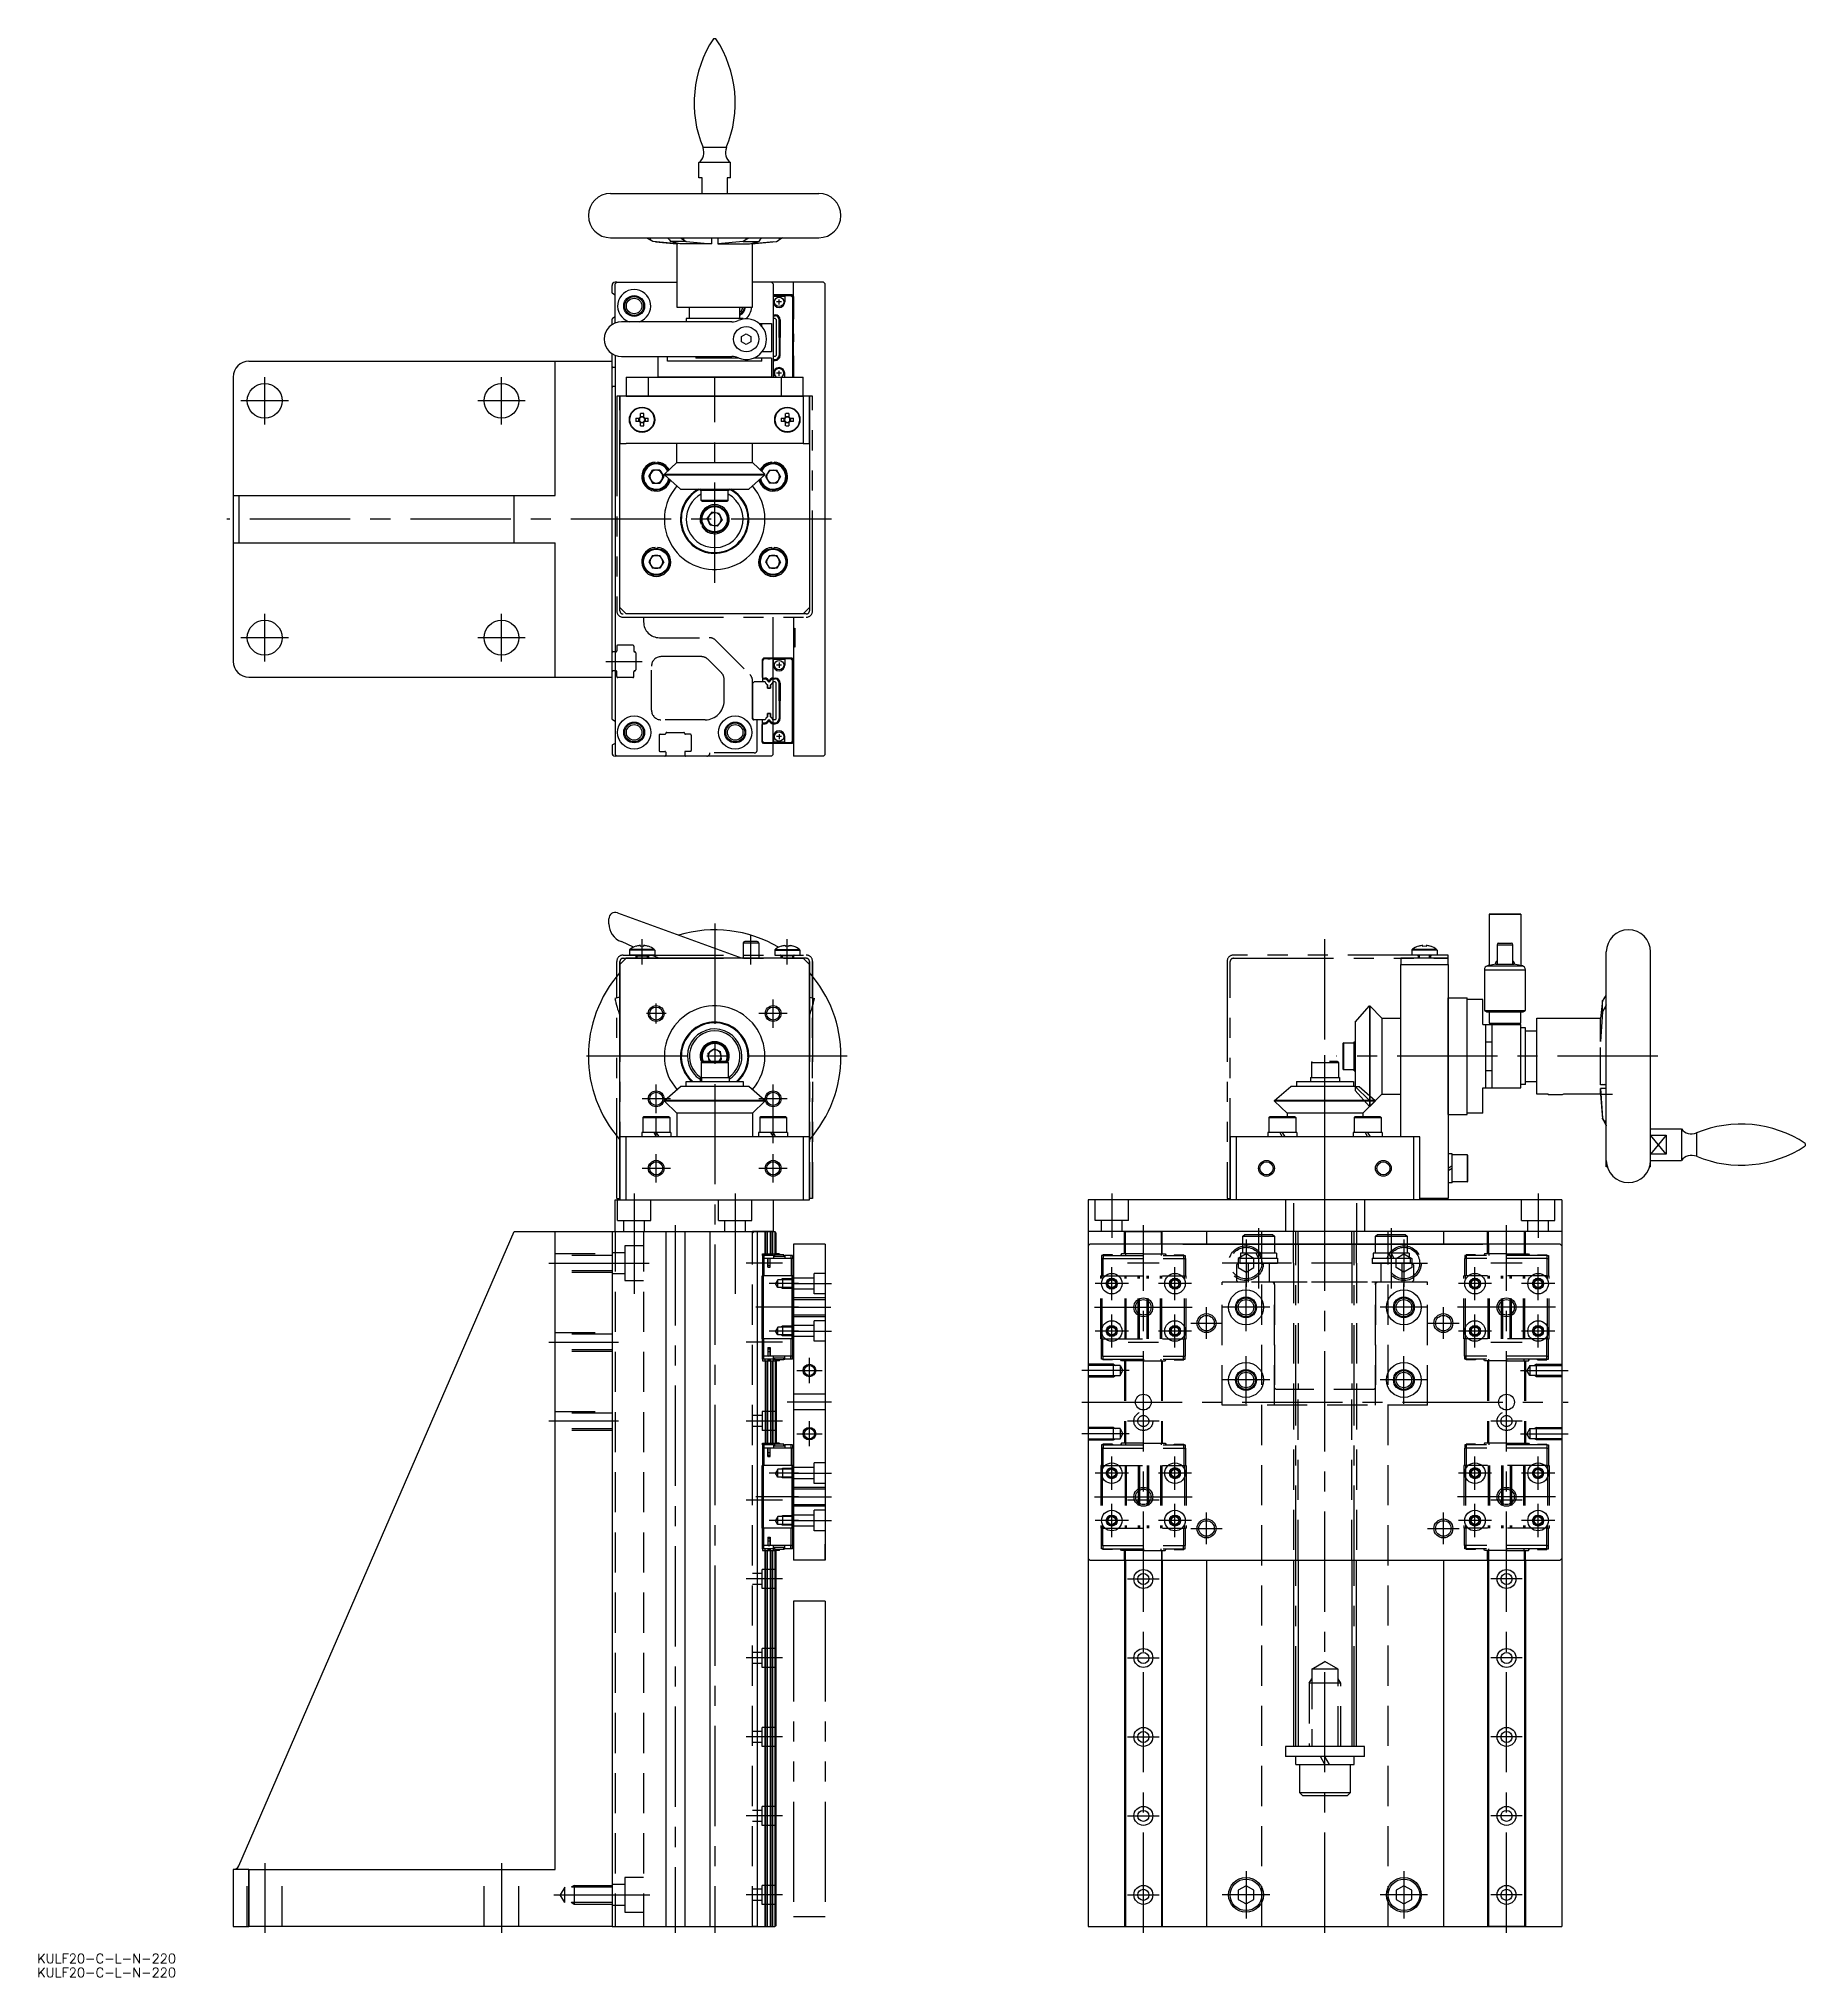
# Model space of a CAD drawing. Extents: x -62 to 498, y -16 to 598.
import ezdxf

# ---------------------------------------------------------------- set-up
doc = ezdxf.new("R2010")
doc.units = 0
for name, pattern in [('CENTER', [50.8, 31.75, -6.35, 6.35, -6.35]), ('DASHED', [19.05, 12.7, -6.35]), ('HIDDEN', [1.905, 1.27, -0.635]), ('PHANTOM', [63.5, 31.75, -6.35, 6.35, -6.35, 6.35, -6.35])]:
    doc.linetypes.add(name, pattern=pattern)
doc.layers.get('0').update_dxf_attribs({"linetype": 'CONTINUOUS'})
doc.layers.add('CENTER', color=1, linetype='CENTER')
doc.layers.add('SCALE', color=7, linetype='CONTINUOUS')
doc.styles.get("Standard").update_dxf_attribs({"font": 'txt.shx', "height": 3, "bigfont": 'bigfont.shx'})

msp = doc.modelspace()

# ---------------------------------------------------------------- texts
at = {"color": 7, "linetype": 'CONTINUOUS'}
for p in [(-62.06, -11.66), (-62.06, -16.08)]:
    msp.add_text('KULF20-C-L-N-220', height=3, dxfattribs=at).set_placement(p)

# ---------------------------------------------------------------- linework, layer by layer
at = {"color": 7, "linetype": 'CONTINUOUS'}
for p, q in [((152.91, 597.6), (152.09, 597.6)), ((156.19, 563.13), (148.81, 563.13)), ((147.5, 553.6), (147.5, 558.39)), ((157.5, 558.39), (147.5, 558.39)), ((148.5, 553.6), (147.5, 553.6)), ((148.5, 548.6), (148.5, 553.6)), ((157.5, 553.6), (156.5, 553.6)), ((156.5, 553.6), (156.5, 548.6)), ((157.5, 553.6), (157.5, 558.39)), ((119.5, 548.6), (185.5, 548.6)), ((119.5, 534.6), (185.5, 534.6)), ((130.9, 534.6), (132.08, 533.91)), ((132.08, 534.6), (132.08, 533.91)), ((132.91, 533.42), (132.08, 533.91)), ((137.56, 534.6), (138.18, 533.91)), ((138.18, 533.91), (138.49, 533.42)), ((141.98, 534.32), (142.63, 533.91)), ((142.63, 534.6), (142.63, 533.91)), ((142.63, 533.91), (143.47, 533.42)), ((151.5, 534.6), (151.5, 532.73)), ((153.5, 534.6), (153.5, 532.73)), ((162.37, 533.91), (161.53, 533.42)), ((162.37, 534.6), (162.37, 533.91)), ((163.02, 534.32), (162.37, 533.91)), ((166.82, 533.91), (166.51, 533.42)), ((167.44, 534.6), (166.82, 533.91)), ((172.09, 533.42), (172.92, 533.91)), ((172.92, 534.6), (172.92, 533.91)), ((174.1, 534.6), (172.92, 533.91)), ((140.82, 532.73), (132.91, 533.42)), ((133.8, 533.34), (140.5, 532.73)), ((141.44, 532.73), (138.49, 533.42)), ((143.47, 533.42), (138.49, 533.42)), ((140.5, 532.74), (140.5, 512.6)), ((140.82, 532.73), (140.5, 532.73)), ((140.82, 532.88), (140.82, 532.73)), ((151.5, 532.73), (141.44, 532.73)), ((143.47, 533.42), (151.5, 532.73)), ((161.53, 533.42), (153.5, 532.73)), ((153.5, 532.73), (163.56, 532.73)), ((161.53, 533.42), (166.51, 533.42)), ((163.56, 532.73), (166.51, 533.42)), ((164.18, 532.73), (172.09, 533.42)), ((164.18, 532.88), (164.18, 532.73)), ((164.18, 532.73), (164.5, 532.73)), ((171.2, 533.34), (164.5, 532.73)), ((164.5, 512.6), (164.5, 532.73)), ((120, 517.21), (120, 519.5)), ((121, 516.46), (120.15, 516.95)), ((121.5, 520.5), (121, 520.5)), ((121, 520), (121.5, 520.5)), ((121, 507.63), (121, 520)), ((121.5, 520.5), (140.5, 520.5)), ((177.5, 520.5), (164.5, 520.5)), ((170.5, 520.5), (171, 520)), ((177, 516.5), (171, 516.5)), ((176.7, 516.3), (171, 516.3)), ((171.1, 516.25), (171, 516.25)), ((171.1, 514.3), (171.1, 516.25)), ((174.7, 516.05), (171.1, 516.05)), ((174.7, 516.25), (174.7, 514.3)), ((176.6, 516.25), (174.7, 516.25)), ((177.1, 515.75), (176.6, 516.25)), ((177.2, 515.8), (176.7, 516.3)), ((177.5, 516), (177, 516.5)), ((177.1, 515.75), (177.1, 490.5)), ((177.2, 515.8), (177.2, 490.5)), ((187, 520.5), (177.5, 520.5)), ((177.5, 490.5), (177.5, 520.5)), ((177.5, 516), (177.5, 508.8)), ((187, 520.5), (185.5, 520.5)), ((187.5, 520), (187, 520.5)), ((187.5, 520), (187, 520.5)), ((187.5, 371), (187.5, 520)), ((121, 509.53), (120.15, 509.04)), ((140.5, 512.6), (152.5, 512.6)), ((144.5, 509), (144.5, 512.6)), ((152.5, 512.6), (164.5, 512.6)), ((160.5, 509), (160.5, 512.6)), ((171.01, 510.23), (171.63, 510.23)), ((171.01, 509.93), (171.63, 509.93)), ((171.63, 509.93), (171.63, 510.23)), ((173.7, 514.3), (172.1, 514.3)), ((172.9, 513.5), (172.9, 515.1)), ((120, 507.11), (120, 508.78)), ((157.96, 508), (123, 508)), ((161.5, 509), (143.5, 509)), ((143.5, 509), (143.5, 508)), ((161, 503.36), (162.5, 504.23)), ((161, 501.63), (161, 503.36)), ((161.5, 509), (161.5, 508.86)), ((161.5, 509), (161.5, 508.86)), ((162.5, 504.23), (164, 503.36)), ((164, 503.36), (164, 501.63)), ((166.56, 507.5), (170.5, 507.5)), ((167.47, 506.6), (167.47, 507.5)), ((170.5, 507.5), (170.5, 498.5)), ((171.7, 509), (171, 509)), ((172, 508.7), (171.7, 509)), ((172, 508.7), (172, 497.3)), ((172.93, 503), (172.93, 508.63)), ((172.93, 508.63), (173.23, 508.63)), ((173.23, 508.63), (173.23, 503)), ((177.25, 508.4), (177.5, 508.8)), ((177.25, 508.4), (177.25, 497.6)), ((177.5, 504.2), (177.25, 504.6)), ((177.5, 504.2), (177.5, 501.8)), ((120, 493.8), (120, 497.88)), ((120, 382.21), (120, 497.88)), ((121, 497.37), (121, 371)), ((162.5, 500.77), (161, 501.63)), ((164, 501.63), (162.5, 500.77)), ((170.5, 498.5), (167.55, 498.5)), ((172, 497.3), (171.7, 497)), ((172.93, 503), (172.93, 497.37)), ((173.23, 503), (172.93, 503)), ((172.93, 497.37), (173.23, 497.37)), ((173.23, 497.37), (173.23, 503)), ((177.5, 501.8), (177.25, 501.4)), ((177.25, 497.6), (177.5, 497.2)), ((177.5, 497.2), (177.5, 490.5)), ((5, 495.5), (120, 495.5)), ((102, 453), (102, 495.5)), ((121, 493.5), (120.3, 493.5)), ((121, 493.5), (120.3, 493.5)), ((123, 496.99), (157.96, 496.99)), ((134.5, 496.99), (134.5, 490.5)), ((137.53, 495.5), (137.53, 496.99)), ((167.47, 495.5), (137.53, 495.5)), ((146.5, 496.99), (146.5, 496.5)), ((160.15, 496.5), (146.5, 496.5)), ((170.5, 496.5), (164.85, 496.5)), ((167.47, 495.5), (167.47, 496.5)), ((167.47, 495.5), (167.47, 496.5)), ((170.5, 496.5), (170.5, 490.5)), ((170.5, 496.5), (170.5, 490.5)), ((171.7, 497), (171, 497)), ((171.01, 496.07), (171.63, 496.07)), ((171.01, 495.77), (171.63, 495.77)), ((171.1, 491.7), (171.1, 490.5)), ((171.63, 496.07), (171.63, 495.77)), ((173.7, 491.7), (172.1, 491.7)), ((172.9, 490.9), (172.9, 492.5)), ((174.7, 490.5), (174.7, 491.7)), ((0, 490.5), (0, 453)), ((121, 487.5), (120.3, 487.5)), ((121, 487.5), (120.3, 487.5)), ((124.5, 490.5), (131.48, 490.5)), ((131.48, 490.5), (173.52, 490.5)), ((131.48, 490.5), (131.48, 484.5)), ((170.5, 490.5), (134.5, 490.5)), ((173.52, 490.5), (180.5, 490.5)), ((173.52, 490.5), (173.52, 484.5)), ((124.5, 484.5), (122.5, 484.5)), ((124.5, 484.5), (122.5, 484.5)), ((122.5, 484.5), (122.5, 469.5)), ((180.5, 484.5), (124.5, 484.5)), ((124.5, 484.5), (180.5, 484.5)), ((180.5, 484.5), (124.5, 484.5)), ((128.98, 477.87), (128.98, 478.98)), ((130.01, 478.98), (130.01, 477.87)), ((174.98, 477.87), (174.98, 478.98)), ((176.01, 478.98), (176.01, 477.87)), ((182.5, 484.5), (180.5, 484.5)), ((182.5, 484.5), (180.5, 484.5)), ((180.5, 484.5), (180.5, 469.5)), ((182.5, 469.5), (182.5, 484.5)), ((127.52, 477.51), (128.63, 477.51)), ((128.63, 476.48), (127.52, 476.48)), ((128.52, 476.48), (128.52, 477.51)), ((128.98, 477.98), (130.01, 477.98)), ((128.98, 475.01), (128.98, 476.13)), ((130.01, 476.02), (128.98, 476.02)), ((130.01, 476.13), (130.01, 475.01)), ((130.37, 477.51), (131.48, 477.51)), ((131.48, 476.48), (130.37, 476.48)), ((130.48, 477.51), (130.48, 476.48)), ((173.52, 477.51), (174.63, 477.51)), ((174.63, 476.48), (173.52, 476.48)), ((174.52, 476.48), (174.52, 477.51)), ((174.98, 477.98), (176.01, 477.98)), ((174.98, 475.01), (174.98, 476.13)), ((176.01, 476.02), (174.98, 476.02)), ((176.01, 476.13), (176.01, 475.01)), ((176.37, 477.51), (177.48, 477.51)), ((177.48, 476.48), (176.37, 476.48)), ((176.48, 477.51), (176.48, 476.48)), ((122.5, 469.5), (124.5, 469.5)), ((122.5, 417.5), (122.5, 469.5)), ((180.5, 469.5), (124.5, 469.5)), ((140.5, 463.5), (140.5, 469.5)), ((164.5, 463.5), (164.5, 469.5)), ((180.5, 469.5), (182.5, 469.5)), ((182.5, 469.5), (182.5, 417.5)), ((131.64, 459), (132.82, 461.04)), ((135.18, 461.04), (132.82, 461.04)), ((133.67, 463.24), (133.64, 463.58)), ((134.33, 463.24), (134.36, 463.58)), ((135.18, 461.04), (136.36, 459)), ((136.57, 459.71), (140.5, 463.5)), ((140.5, 463.5), (164.5, 463.5)), ((168.42, 459.71), (164.5, 463.5)), ((169.82, 461.04), (168.64, 459)), ((169.82, 461.04), (172.18, 461.04)), ((170.67, 463.24), (170.64, 463.58)), ((171.33, 463.24), (171.36, 463.58)), ((173.36, 459), (172.18, 461.04)), ((131.64, 459), (132.82, 456.96)), ((132.82, 456.96), (135.18, 456.96)), ((136.36, 459), (135.18, 456.96)), ((136.57, 459.57), (136.57, 459.71)), ((136.57, 459.71), (168.42, 459.71)), ((141.68, 455.06), (136.57, 459.57)), ((136.57, 459.57), (168.42, 459.57)), ((141.68, 455.06), (163.32, 455.06)), ((147.9, 454.71), (147.9, 455.05)), ((147.9, 454.7), (157.1, 454.7)), ((148.25, 451.45), (148.25, 454.7)), ((156.75, 451.45), (156.75, 454.7)), ((157.1, 454.7), (157.1, 455.06)), ((163.32, 455.06), (168.42, 459.57)), ((168.42, 459.57), (168.42, 459.71)), ((168.64, 459), (169.82, 456.96)), ((172.18, 456.96), (169.82, 456.96)), ((173.36, 459), (172.18, 456.96)), ((0, 453), (1.83, 453)), ((0, 453), (0, 438)), ((1.83, 453), (1.83, 438)), ((1.83, 453), (88.98, 453)), ((88.98, 438), (88.98, 453)), ((88.98, 453), (102, 453)), ((156.75, 451.45), (148.25, 451.45)), ((148.5, 451.2), (156.5, 451.2)), ((148.5, 444.06), (148.17, 443.94)), ((148.78, 443.45), (148.47, 443.28)), ((151.62, 447.69), (150.17, 445.83)), ((151.05, 443.64), (150.17, 445.83)), ((153.38, 443.31), (151.05, 443.64)), ((153.95, 447.36), (151.62, 447.69)), ((153.38, 443.31), (154.83, 445.17)), ((153.95, 447.36), (154.83, 445.17)), ((0, 438), (1.83, 438)), ((0, 438), (0, 400.5)), ((1.83, 438), (88.98, 438)), ((88.98, 438), (102, 438)), ((102, 395.5), (102, 438)), ((133.67, 436.24), (133.64, 436.58)), ((134.33, 436.24), (134.36, 436.58)), ((170.67, 436.24), (170.64, 436.58)), ((171.33, 436.24), (171.36, 436.58)), ((132.82, 434.04), (131.64, 432)), ((131.64, 432), (132.82, 429.96)), ((132.82, 434.04), (135.18, 434.04)), ((135.18, 429.96), (132.82, 429.96)), ((136.36, 432), (135.18, 434.04)), ((136.36, 432), (135.18, 429.96)), ((169.82, 434.04), (168.64, 432)), ((168.64, 432), (169.82, 429.96)), ((169.82, 434.04), (172.18, 434.04)), ((172.18, 429.96), (169.82, 429.96)), ((173.36, 432), (172.18, 434.04)), ((173.36, 432), (172.18, 429.96)), ((124.5, 415.5), (122.5, 417.5)), ((182.5, 417.5), (180.5, 415.5)), ((180.5, 415.5), (124.5, 415.5)), ((171, 371), (171, 414.5)), ((177.5, 414.5), (177.5, 370.5)), ((121, 403.5), (120.3, 403.5)), ((177, 401.5), (171, 401.5)), ((176.7, 401.3), (171, 401.3)), ((171.1, 401.25), (171, 401.25)), ((171.1, 399.3), (171.1, 401.25)), ((174.7, 401.05), (171.1, 401.05)), ((173.7, 399.3), (172.1, 399.3)), ((172.9, 400.1), (172.9, 398.5)), ((174.7, 401.25), (174.7, 399.3)), ((176.6, 401.25), (174.7, 401.25)), ((177.1, 400.75), (176.6, 401.25)), ((177.2, 400.8), (176.7, 401.3)), ((177.5, 401), (177, 401.5)), ((177.1, 375.25), (177.1, 400.75)), ((177.2, 375.2), (177.2, 400.8)), ((177.5, 393.8), (177.5, 401)), ((5, 395.5), (120, 395.5)), ((121, 397.5), (120.3, 397.5)), ((171.7, 394), (171, 394)), ((171.01, 395.23), (171.01, 394.93)), ((171.01, 395.23), (171.63, 395.23)), ((171.01, 394.93), (171.63, 394.93)), ((171.63, 394.93), (171.63, 395.23)), ((172, 393.7), (171.7, 394)), ((172, 382.3), (172, 393.7)), ((172.93, 393.63), (173.23, 393.63)), ((172.93, 388), (172.93, 393.63)), ((173.23, 393.63), (173.23, 388)), ((177.25, 393.4), (177.5, 393.8)), ((177.25, 382.6), (177.25, 393.4)), ((173.23, 388), (172.93, 388)), ((172.93, 388), (172.93, 382.37)), ((173.23, 382.37), (173.23, 388)), ((177.5, 389.2), (177.25, 389.6)), ((177.5, 386.8), (177.25, 386.4)), ((177.5, 386.8), (177.5, 389.2)), ((121, 381.46), (120.15, 381.95)), ((171.7, 382), (171, 382)), ((171.01, 380.77), (171.01, 381.07)), ((171.01, 381.07), (171.63, 381.07)), ((171.01, 380.77), (171.63, 380.77)), ((171.63, 381.07), (171.63, 380.77)), ((172, 382.3), (171.7, 382)), ((172.93, 382.37), (173.23, 382.37)), ((177.25, 382.6), (177.5, 382.2)), ((177.5, 375), (177.5, 382.2)), ((121, 374.53), (120.15, 374.04)), ((171.1, 374.75), (171, 374.75)), ((176.7, 374.7), (171, 374.7)), ((177, 374.5), (171, 374.5)), ((171.1, 376.7), (171.1, 374.75)), ((174.7, 374.95), (171.1, 374.95)), ((173.7, 376.7), (172.1, 376.7)), ((172.9, 377.5), (172.9, 375.9)), ((174.7, 374.75), (174.7, 376.7)), ((176.6, 374.75), (174.7, 374.75)), ((177.1, 375.25), (176.6, 374.75)), ((177.2, 375.2), (176.7, 374.7)), ((177.5, 375), (177, 374.5)), ((120, 373.78), (120, 371.5)), ((121, 371), (121.5, 370.5)), ((121.5, 370.5), (121, 370.5)), ((170.5, 370.5), (121.5, 370.5)), ((170.5, 370.5), (171, 371)), ((171, 371), (170.5, 370.5)), ((187, 370.5), (177.5, 370.5)), ((185.5, 370.5), (177.5, 370.5)), ((187, 370.5), (185.5, 370.5)), ((187.5, 371), (187, 370.5)), ((187.5, 371), (187, 370.5)), ((121.68, 320.88), (161.19, 306.5)), ((397.76, 320.5), (397.76, 320.38)), ((397.76, 320.38), (397.76, 304.12)), ((407.76, 320.38), (397.76, 320.38)), ((407.76, 320.5), (407.76, 320.38)), ((407.76, 320.38), (407.76, 304.12)), ((119, 317.42), (119, 319)), ((126.75, 309.99), (122.95, 311.78)), ((133.5, 309.04), (125.5, 309.04)), ((125.5, 309.04), (125.5, 307.5)), ((133.5, 307.5), (125.5, 307.5)), ((133.35, 309.33), (125.65, 309.33)), ((127.5, 307.3), (131.5, 307.3)), ((127.5, 307.3), (127.5, 306.5)), ((127.51, 310.29), (127.52, 310.27)), ((128.98, 310.52), (128.63, 310.52)), ((128.98, 310.27), (128.98, 310.52)), ((130.01, 310.52), (130.01, 310.27)), ((130.37, 310.52), (130.01, 310.52)), ((131.48, 310.27), (131.49, 310.29)), ((131.5, 307.3), (131.5, 306.5)), ((134.93, 306.5), (132.46, 307.5)), ((133.5, 309.04), (133.5, 307.5)), ((166.5, 311.3), (161.5, 311.3)), ((161.5, 311.3), (161.5, 307.5)), ((161.5, 307.5), (161.5, 306.5)), ((166, 311.8), (162, 311.8)), ((166.5, 311.3), (166.5, 306.5)), ((171.5, 309.04), (179.5, 309.04)), ((171.5, 309.04), (171.5, 307.52)), ((171.5, 307.5), (179.5, 307.5)), ((171.65, 309.33), (179.35, 309.33)), ((177.5, 307.3), (173.5, 307.3)), ((173.5, 307.3), (173.5, 306.5)), ((173.52, 310.27), (173.51, 310.29)), ((174.63, 310.52), (174.98, 310.52)), ((174.98, 310.52), (174.98, 310.27)), ((176.01, 310.27), (176.01, 310.52)), ((176.01, 310.52), (176.37, 310.52)), ((177.49, 310.29), (177.48, 310.27)), ((177.5, 307.3), (177.5, 306.5)), ((179.5, 309.04), (179.5, 307.51)), ((377.26, 309.04), (373.26, 309.04)), ((373.26, 309.04), (373.26, 307.5)), ((377.26, 307.5), (373.26, 307.5)), ((377.26, 309.33), (373.4, 309.33)), ((375.26, 310.29), (375.27, 310.27)), ((375.26, 307.3), (375.26, 306.5)), ((376.74, 310.52), (376.39, 310.52)), ((376.74, 310.27), (376.74, 310.52)), ((381.11, 309.33), (377.26, 309.33)), ((381.26, 309.04), (377.26, 309.04)), ((381.26, 307.5), (377.26, 307.5)), ((377.77, 310.52), (377.77, 310.27)), ((378.12, 310.52), (377.77, 310.52)), ((379.24, 310.27), (379.25, 310.29)), ((379.26, 306.5), (379.26, 307.3)), ((381.26, 309.04), (381.26, 307.5)), ((400.26, 310.8), (405.26, 310.8)), ((400.76, 311.3), (404.76, 311.3)), ((434.86, 242.93), (434.86, 308.5)), ((448.86, 242.93), (448.86, 308.5)), ((122.5, 304.5), (124.5, 306.5)), ((122.5, 250), (122.5, 304.5)), ((180.5, 306.5), (124.5, 306.5)), ((180.5, 306.5), (182.5, 304.5)), ((182.5, 250), (182.5, 304.5)), ((369.76, 306.5), (369.76, 304.5)), ((384.76, 306.5), (369.76, 306.5)), ((369.76, 304.5), (384.76, 304.5)), ((369.76, 250), (369.76, 304.5)), ((384.76, 304.5), (384.76, 306.5)), ((384.76, 304.5), (384.76, 230.5)), ((396.26, 302.86), (409.26, 302.86)), ((397.23, 304.12), (408.28, 304.12)), ((399.92, 304.62), (405.59, 304.62)), ((434.17, 293.76), (434.86, 294.71)), ((122.5, 294.23), (120.92, 293.73)), ((182.5, 294.23), (184.08, 293.73)), ((355.32, 286.32), (359.83, 291.42)), ((359.83, 291.42), (359.97, 291.42)), ((359.83, 291.42), (359.83, 275.5)), ((359.97, 291.42), (359.97, 275.5)), ((359.97, 291.42), (363.76, 287.5)), ((384.76, 257), (384.76, 294)), ((390.76, 257), (390.76, 294)), ((395.76, 293.5), (390.76, 293.5)), ((395.76, 285.5), (395.76, 293.5)), ((396.26, 290), (409.26, 290)), ((397.12, 289.5), (408.39, 289.5)), ((433.68, 293.17), (432.99, 287.46)), ((433.68, 289.55), (432.99, 280.15)), ((434.17, 293.76), (433.68, 293.17)), ((433.68, 289.55), (433.68, 293.17)), ((434.17, 290.53), (433.68, 289.55)), ((434.75, 291.58), (434.17, 290.53)), ((434.86, 290.53), (434.17, 290.53)), ((355.32, 286.32), (355.32, 275.5)), ((363.76, 287.5), (369.76, 287.5)), ((363.76, 287.5), (363.76, 275.5)), ((396.76, 265.5), (396.76, 285.5)), ((397.76, 286), (407.76, 286)), ((398.76, 265.5), (398.76, 285.5)), ((407.76, 265.5), (407.76, 285.5)), ((407.76, 266.5), (407.76, 284.5)), ((409.26, 284.5), (407.76, 284.5)), ((409.26, 266.5), (409.26, 284.5)), ((409.26, 283.5), (412.86, 283.5)), ((412.86, 287.5), (433, 287.5)), ((412.86, 263.5), (412.86, 287.5)), ((432.99, 280.15), (432.99, 287.46)), ((150.32, 276.4), (152.19, 277.84)), ((150.32, 276.4), (150.63, 274.06)), ((152.19, 277.84), (154.37, 276.94)), ((154.68, 274.6), (154.37, 276.94)), ((351.46, 279.5), (351.46, 271.5)), ((351.71, 279.75), (354.96, 279.75)), ((351.71, 271.25), (351.71, 279.75)), ((354.96, 280.1), (355.32, 280.1)), ((354.96, 270.9), (354.96, 280.1)), ((432.99, 266.41), (432.99, 278.24)), ((148.25, 273.55), (156.75, 273.55)), ((148.25, 273.55), (148.25, 268.8)), ((156.5, 273.8), (148.5, 273.8)), ((151.27, 273.8), (150.63, 274.06)), ((153.74, 273.88), (153.63, 273.8)), ((153.64, 273.8), (154.68, 274.6)), ((156.75, 273.55), (156.75, 268.8)), ((341.51, 273.55), (341.51, 268.8)), ((341.51, 273.55), (347.35, 273.55)), ((349.76, 273.8), (347.25, 273.8)), ((347.35, 273.55), (350.01, 273.55)), ((350.01, 273.55), (350.01, 268.8)), ((351.71, 271.25), (354.96, 271.25)), ((354.96, 270.9), (355.32, 270.9)), ((355.32, 275.5), (355.32, 265.94)), ((359.83, 275.5), (359.83, 259.57)), ((359.97, 275.5), (359.97, 259.57)), ((363.76, 275.5), (363.76, 263.5)), ((136.57, 261.43), (141.68, 265.94)), ((163.32, 265.94), (141.68, 265.94)), ((143.5, 267.5), (161.5, 267.5)), ((143.5, 265.94), (143.5, 267.5)), ((147.9, 268.8), (147.9, 267.5)), ((147.9, 268.8), (148.17, 268.8)), ((148.17, 267.5), (148.17, 268.8)), ((148.47, 268.8), (148.17, 268.8)), ((148.47, 267.5), (148.47, 268.8)), ((148.47, 268.8), (157.1, 268.8)), ((157.1, 268.8), (157.1, 267.5)), ((161.5, 267.5), (161.5, 265.94)), ((168.42, 261.43), (163.32, 265.94)), ((329.83, 261.43), (334.94, 265.94)), ((355.32, 265.94), (334.94, 265.94)), ((336.76, 267.5), (336.76, 265.94)), ((336.76, 267.5), (354.76, 267.5)), ((341.16, 268.8), (341.16, 267.5)), ((341.16, 268.8), (350.36, 268.8)), ((350.36, 268.8), (350.36, 267.5)), ((354.76, 267.5), (354.76, 265.94)), ((355.32, 265.94), (359.83, 261.43)), ((395.76, 257.5), (395.76, 265.5)), ((409.26, 266.5), (407.76, 266.5)), ((409.26, 267.5), (412.86, 267.5)), ((433.68, 266.52), (432.99, 266.41)), ((434.86, 266.41), (432.99, 266.41)), ((432.99, 265.24), (433.68, 255.9)), ((432.99, 263.5), (432.99, 265.24)), ((434.86, 265.24), (432.99, 265.24)), ((433.68, 266.52), (434.17, 266.53)), ((168.42, 261.43), (136.57, 261.43)), ((136.57, 261.29), (136.57, 261.43)), ((168.42, 261.29), (136.57, 261.29)), ((136.57, 261.29), (140.5, 257.5)), ((168.42, 261.29), (164.5, 257.5)), ((168.42, 261.29), (168.42, 261.43)), ((329.83, 261.29), (329.83, 261.43)), ((361.68, 261.43), (329.83, 261.43)), ((333.76, 257.5), (329.83, 261.29)), ((361.68, 261.29), (329.83, 261.29)), ((363.76, 263.5), (357.76, 257.5)), ((359.97, 259.57), (359.83, 259.57)), ((361.68, 261.29), (359.97, 259.57)), ((361.68, 261.43), (361.68, 261.29)), ((363.76, 263.5), (369.76, 263.5)), ((416.36, 263.5), (412.86, 263.5)), ((416.43, 263.51), (416.8, 263.3)), ((420.91, 263.3), (416.8, 263.3)), ((421.28, 263.51), (420.91, 263.3)), ((432.99, 263.5), (421.35, 263.5)), ((432.99, 263.5), (433.68, 255.66)), ((129.75, 256.05), (138.25, 256.05)), ((129.75, 256.05), (129.75, 251.3)), ((138, 256.3), (130, 256.3)), ((138.25, 256.05), (138.25, 251.3)), ((164.5, 257.5), (140.5, 257.5)), ((140.5, 257.5), (140.5, 250)), ((164.5, 257.5), (164.5, 250)), ((166.75, 256.05), (175.25, 256.05)), ((166.75, 256.05), (166.75, 251.3)), ((175, 256.3), (167, 256.3)), ((175.25, 256.05), (175.25, 251.3)), ((328.01, 256.05), (336.51, 256.05)), ((328.01, 256.05), (328.01, 251.3)), ((336.26, 256.3), (328.26, 256.3)), ((333.76, 257.5), (333.76, 256.3)), ((357.76, 257.5), (333.76, 257.5)), ((336.51, 256.05), (336.51, 251.3)), ((355.01, 256.05), (355.01, 251.3)), ((355.01, 256.05), (363.51, 256.05)), ((363.26, 256.3), (355.26, 256.3)), ((357.76, 257.5), (357.76, 256.3)), ((363.51, 256.05), (363.51, 251.3)), ((395.76, 257.5), (390.76, 257.5)), ((433.68, 255.9), (434.17, 254.92)), ((433.68, 255.66), (433.68, 255.9)), ((434.17, 254.92), (434.86, 253.61)), ((434.86, 254.92), (434.17, 254.92)), ((448.86, 252.5), (458.65, 252.5)), ((458.65, 252.5), (458.65, 242.5)), ((122.5, 250), (122.5, 230)), ((124.5, 250), (122.5, 250)), ((180.5, 250), (124.5, 250)), ((124.5, 230), (124.5, 250)), ((138.6, 251.3), (129.4, 251.3)), ((129.4, 251.3), (129.4, 250)), ((133.19, 251.3), (134, 250)), ((134, 251.3), (134.81, 250)), ((138.6, 251.3), (138.6, 250)), ((175.6, 251.3), (166.4, 251.3)), ((166.4, 251.3), (166.4, 250)), ((170.19, 251.3), (171, 250)), ((171, 251.3), (171.81, 250)), ((175.6, 251.3), (175.6, 250)), ((182.5, 250), (180.5, 250)), ((180.5, 250), (180.5, 230)), ((182.5, 230), (182.5, 250)), ((317.76, 250), (315.76, 250)), ((315.76, 250), (315.76, 230)), ((317.76, 230), (317.76, 250)), ((373.76, 250), (317.76, 250)), ((327.66, 251.3), (327.66, 250)), ((336.84, 251.3), (327.66, 251.3)), ((331.45, 251.3), (332.26, 250)), ((332.26, 251.3), (333.07, 250)), ((336.84, 251.3), (336.84, 250)), ((354.66, 251.3), (354.66, 250)), ((363.84, 251.3), (354.66, 251.3)), ((358.47, 251.3), (359.28, 250)), ((359.28, 251.3), (360.09, 250)), ((363.84, 251.3), (363.84, 250)), ((375.76, 250), (369.76, 250)), ((373.76, 250), (373.76, 230)), ((375.76, 230.5), (375.76, 250)), ((448.86, 250.5), (453.86, 250.5)), ((453.86, 250.5), (453.86, 244.5)), ((463.39, 251.19), (463.39, 243.81)), ((497.86, 247.91), (497.86, 247.09)), ((386.06, 244.6), (384.76, 244.6)), ((386.06, 240.81), (384.76, 240)), ((386.06, 240), (384.76, 239.19)), ((386.06, 235.4), (386.06, 244.6)), ((390.81, 244.25), (386.06, 244.25)), ((390.81, 244.25), (390.81, 240)), ((390.81, 240), (390.81, 235.75)), ((391.06, 240), (391.06, 244)), ((391.06, 236), (391.06, 240)), ((434.86, 240.5), (434.86, 242.93)), ((435.15, 240.5), (434.86, 240.5)), ((448.86, 240.5), (448.56, 240.5)), ((453.86, 244.5), (448.86, 244.5)), ((448.86, 240.5), (448.86, 242.93)), ((448.86, 242.5), (458.65, 242.5)), ((386.06, 235.4), (384.76, 235.4)), ((390.81, 235.75), (386.06, 235.75)), ((121, 230), (182.5, 230)), ((121, 220), (121, 230)), ((171, 230), (171, 220)), ((270.76, 230), (270.76, 0)), ((420.76, 230), (270.76, 230)), ((375.76, 230), (315.76, 230)), ((375.76, 230), (375.76, 230.5)), ((384.76, 230.5), (375.76, 230.5)), ((420.76, 230), (420.76, 0)), ((1.83, 19.2), (88.98, 220)), ((88.98, 220), (120, 220)), ((88.98, 220), (102, 220)), ((102, 18), (102, 220)), ((102, 220), (120, 220)), ((120, 220), (120, 0)), ((120, 220), (120, 0)), ((120, 220), (171.5, 220)), ((120, 220), (136.7, 220)), ((121, 220), (171, 220)), ((137, 220), (137, 0)), ((143, 220), (143, 0)), ((143.3, 220), (150, 220)), ((151, 220), (151, 0)), ((165, 220), (164.5, 220)), ((164.5, 220), (164.99, 220)), ((164.99, 220), (168.45, 220)), ((168.45, 220), (165, 220)), ((166, 220), (166, 0)), ((168.44, 212.95), (168.44, 220)), ((171.05, 220), (168.45, 220)), ((168.45, 220), (171, 220)), ((168.65, 212.95), (168.65, 220)), ((169.2, 212.95), (169.2, 220)), ((170.2, 212.95), (170.2, 220)), ((170.75, 212.95), (170.75, 220)), ((170.96, 212.95), (170.96, 220)), ((171, 220), (171.05, 220)), ((172, 219.5), (171.5, 220)), ((171.7, 212.95), (171.7, 219.8)), ((172, 212.95), (172, 219.5)), ((177.5, 216), (177.5, 116)), ((187.5, 216), (177.5, 216)), ((187.5, 216), (187.5, 116)), ((187.5, 216), (187.5, 121)), ((420.76, 220), (270.76, 220)), ((271.26, 216), (270.76, 215.5)), ((271.26, 216), (270.76, 215.5)), ((270.76, 215.5), (270.76, 116.5)), ((270.76, 215.5), (270.76, 116.5)), ((420.26, 216), (271.26, 216)), ((420.26, 216), (271.26, 216)), ((282.26, 220), (294.26, 220)), ((282.26, 216), (282.26, 220)), ((282.56, 216), (282.56, 220)), ((293.96, 216), (293.96, 220)), ((294.26, 216), (294.26, 220)), ((300.76, 216), (295.76, 216)), ((300.76, 216), (390.76, 216)), ((308.26, 220), (308.26, 216)), ((319.76, 218.5), (320.36, 219.1)), ((319.76, 216), (319.76, 218.5)), ((319.76, 218.5), (329.76, 218.5)), ((320.36, 219.1), (329.16, 219.1)), ((329.16, 219.1), (329.76, 218.5)), ((329.76, 218.5), (329.76, 216)), ((335.76, 216), (335.76, 220)), ((337.26, 216), (337.26, 220)), ((354.26, 216), (354.26, 220)), ((355.76, 220), (355.76, 216)), ((361.76, 218.5), (362.36, 219.1)), ((361.76, 216), (361.76, 218.5)), ((361.76, 218.5), (371.76, 218.5)), ((362.36, 219.1), (371.16, 219.1)), ((371.16, 219.1), (371.76, 218.5)), ((371.76, 218.5), (371.76, 216)), ((383.26, 220), (383.26, 216)), ((390.76, 216), (395.76, 216)), ((397.26, 216), (397.26, 220)), ((409.26, 220), (397.26, 220)), ((397.56, 216), (397.56, 220)), ((408.96, 216), (408.96, 220)), ((409.26, 216), (409.26, 220)), ((420.26, 216), (420.76, 215.5)), ((420.26, 216), (420.76, 215.5)), ((420.76, 215.5), (420.76, 116.5)), ((420.76, 215.5), (420.76, 116.5)), ((167.6, 212.95), (168.39, 212.95)), ((167.6, 212.45), (167.6, 212.95)), ((167.6, 212.45), (167.6, 211.45)), ((168.1, 212.45), (167.6, 212.45)), ((167.6, 211.45), (167.6, 205.95)), ((168.1, 211.45), (167.6, 211.45)), ((171.1, 212.45), (168.1, 212.45)), ((168.1, 212.45), (168.1, 211.45)), ((168.1, 211.45), (168.1, 205.95)), ((169.3, 211.45), (168.1, 211.45)), ((168.39, 212.95), (169.26, 212.95)), ((168.39, 212.45), (168.39, 212.95)), ((169.52, 212.45), (169.26, 212.95)), ((169.26, 212.95), (169.35, 212.95)), ((170.1, 211.45), (169.3, 211.45)), ((169.3, 208.75), (169.3, 211.45)), ((169.3, 210.65), (169.35, 210.65)), ((169.3, 210.19), (169.35, 210.19)), ((169.3, 208.75), (170.1, 208.75)), ((169.35, 212.95), (170.05, 212.95)), ((169.61, 212.45), (169.35, 212.95)), ((169.35, 211.1), (169.35, 210.05)), ((169.35, 210.05), (169.7, 210.05)), ((169.35, 210.05), (169.35, 209.25)), ((169.35, 209.25), (169.7, 209.25)), ((169.61, 212.45), (169.61, 212.45)), ((169.7, 210.05), (170.05, 210.05)), ((169.7, 209.25), (170.05, 209.25)), ((169.79, 212.45), (170.05, 212.95)), ((169.88, 212.45), (170.14, 212.95)), ((170.05, 212.95), (170.14, 212.95)), ((170.05, 210.05), (170.05, 211.1)), ((170.05, 210.65), (170.1, 210.65)), ((170.05, 210.19), (170.1, 210.19)), ((170.05, 209.25), (170.05, 210.05)), ((176.7, 211.45), (170.1, 211.45)), ((170.1, 208.75), (170.1, 211.45)), ((170.14, 212.95), (171.01, 212.95)), ((171.01, 212.95), (171.63, 212.95)), ((171.01, 212.45), (171.01, 212.95)), ((171.1, 212.45), (171.1, 211.45)), ((171.1, 212.45), (171.4, 212.45)), ((174.7, 212.05), (171.1, 212.05)), ((171.4, 212.65), (171.4, 212.05)), ((174.4, 212.65), (171.4, 212.65)), ((172.93, 212.95), (171.63, 212.95)), ((171.63, 212.95), (171.63, 212.65)), ((172.93, 212.95), (173.11, 212.65)), ((174.4, 212.05), (174.4, 212.65)), ((174.4, 212.45), (174.7, 212.45)), ((176.6, 212.45), (174.7, 212.45)), ((174.7, 212.45), (174.7, 211.45)), ((176.6, 212.45), (176.6, 211.45)), ((177.1, 212.45), (176.6, 212.45)), ((176.7, 211.45), (176.7, 205.95)), ((177.2, 211.45), (176.7, 211.45)), ((177.1, 212.45), (177.1, 211.45)), ((177.2, 211.45), (177.2, 205.95)), ((167.5, 186.05), (167.5, 205.95)), ((168, 205.95), (167.5, 205.95)), ((168, 186.05), (168, 205.95)), ((177, 205.95), (168, 205.95)), ((177, 186.05), (177, 205.95)), ((177.5, 205.95), (177, 205.95)), ((177.5, 186.05), (177.5, 205.95)), ((168, 186.05), (167.5, 186.05)), ((167.6, 180.55), (167.6, 186.05)), ((177, 186.05), (168, 186.05)), ((168.1, 180.55), (168.1, 186.05)), ((176.7, 180.55), (176.7, 186.05)), ((177.5, 186.05), (177, 186.05)), ((177.2, 180.55), (177.2, 186.05)), ((167.6, 179.55), (167.6, 180.55)), ((168.1, 180.55), (167.6, 180.55)), ((167.6, 179.55), (167.6, 179.05)), ((168.1, 179.55), (167.6, 179.55)), ((167.6, 179.05), (168.39, 179.05)), ((168.1, 179.55), (168.1, 180.55)), ((169.3, 180.55), (168.1, 180.55)), ((171.1, 179.55), (168.1, 179.55)), ((168.39, 179.55), (168.39, 179.05)), ((168.39, 179.05), (169.26, 179.05)), ((168.44, 179.05), (168.44, 152.95)), ((168.65, 179.05), (168.65, 152.95)), ((169.2, 179.05), (169.2, 152.95)), ((169.52, 179.55), (169.26, 179.05)), ((169.26, 179.05), (169.35, 179.05)), ((169.3, 183.25), (170.1, 183.25)), ((169.3, 183.25), (169.3, 180.55)), ((169.3, 181.81), (169.35, 181.81)), ((169.3, 181.35), (169.35, 181.35)), ((170.1, 180.55), (169.3, 180.55)), ((169.7, 182.75), (169.35, 182.75)), ((169.35, 182.75), (169.35, 181.95)), ((169.7, 181.95), (169.35, 181.95)), ((169.35, 181.95), (169.35, 180.9)), ((169.61, 179.55), (169.35, 179.05)), ((169.35, 179.05), (170.05, 179.05)), ((169.61, 179.55), (169.61, 179.55)), ((170.05, 182.75), (169.7, 182.75)), ((170.05, 181.95), (169.7, 181.95)), ((169.79, 179.55), (170.05, 179.05)), ((169.88, 179.55), (170.14, 179.05)), ((170.05, 181.95), (170.05, 182.75)), ((170.05, 180.9), (170.05, 181.95)), ((170.05, 181.81), (170.1, 181.81)), ((170.05, 181.35), (170.1, 181.35)), ((170.05, 179.05), (170.14, 179.05)), ((170.1, 183.25), (170.1, 180.55)), ((176.7, 180.55), (170.1, 180.55)), ((170.14, 179.05), (171.01, 179.05)), ((170.2, 179.05), (170.2, 152.95)), ((170.75, 179.05), (170.75, 152.95)), ((170.96, 179.05), (170.96, 152.95)), ((171.01, 179.55), (171.01, 179.05)), ((171.01, 179.05), (171.63, 179.05)), ((171.1, 179.55), (171.1, 180.55)), ((174.7, 179.95), (171.1, 179.95)), ((171.1, 179.55), (171.4, 179.55)), ((171.4, 179.95), (171.4, 179.35)), ((174.4, 179.35), (171.4, 179.35)), ((171.63, 179.05), (171.63, 179.35)), ((172.93, 179.05), (171.63, 179.05)), ((171.7, 179.05), (171.7, 152.95)), ((172, 179.05), (172, 152.95)), ((172.93, 179.05), (173.11, 179.35)), ((174.4, 179.35), (174.4, 179.95)), ((174.4, 179.55), (174.7, 179.55)), ((174.7, 179.55), (174.7, 180.55)), ((176.6, 179.55), (174.7, 179.55)), ((176.6, 179.55), (176.6, 180.55)), ((177.1, 179.55), (176.6, 179.55)), ((177.2, 180.55), (176.7, 180.55)), ((177.1, 179.55), (177.1, 180.55)), ((167.6, 152.95), (168.39, 152.95)), ((167.6, 152.45), (167.6, 152.95)), ((167.6, 152.45), (167.6, 151.45)), ((168.1, 152.45), (167.6, 152.45)), ((168.1, 151.45), (167.6, 151.45)), ((167.6, 151.45), (167.6, 145.95)), ((171.1, 152.45), (168.1, 152.45)), ((168.1, 152.45), (168.1, 151.45)), ((169.3, 151.45), (168.1, 151.45)), ((168.1, 151.45), (168.1, 145.95)), ((168.39, 152.95), (169.26, 152.95)), ((168.39, 152.45), (168.39, 152.95)), ((169.52, 152.45), (169.26, 152.95)), ((169.26, 152.95), (169.35, 152.95)), ((170.1, 151.45), (169.3, 151.45)), ((169.3, 148.75), (169.3, 151.45)), ((169.3, 150.65), (169.35, 150.65)), ((169.3, 150.19), (169.35, 150.19)), ((169.3, 148.75), (170.1, 148.75)), ((169.61, 152.45), (169.35, 152.95)), ((169.35, 152.95), (170.05, 152.95)), ((169.35, 151.1), (169.35, 150.05)), ((169.35, 150.05), (169.7, 150.05)), ((169.35, 150.05), (169.35, 149.25)), ((169.35, 149.25), (169.7, 149.25)), ((169.61, 152.45), (169.61, 152.45)), ((169.7, 150.05), (170.05, 150.05)), ((169.7, 149.25), (170.05, 149.25)), ((169.79, 152.45), (170.05, 152.95)), ((169.88, 152.45), (170.14, 152.95)), ((170.05, 152.95), (170.14, 152.95)), ((170.05, 150.05), (170.05, 151.1)), ((170.05, 150.65), (170.1, 150.65)), ((170.05, 150.19), (170.1, 150.19)), ((170.05, 149.25), (170.05, 150.05)), ((176.7, 151.45), (170.1, 151.45)), ((170.1, 148.75), (170.1, 151.45)), ((170.14, 152.95), (171.01, 152.95)), ((171.01, 152.45), (171.01, 152.95)), ((171.01, 152.95), (171.63, 152.95)), ((171.1, 152.45), (171.1, 151.45)), ((171.1, 152.45), (171.4, 152.45)), ((174.7, 152.05), (171.1, 152.05)), ((171.4, 152.65), (171.4, 152.05)), ((174.4, 152.65), (171.4, 152.65)), ((171.63, 152.95), (171.63, 152.65)), ((172.93, 152.95), (171.63, 152.95)), ((172.93, 152.95), (173.11, 152.65)), ((174.4, 152.05), (174.4, 152.65)), ((174.4, 152.45), (174.7, 152.45)), ((176.6, 152.45), (174.7, 152.45)), ((174.7, 152.45), (174.7, 151.45)), ((176.6, 152.45), (176.6, 151.45)), ((177.1, 152.45), (176.6, 152.45)), ((177.2, 151.45), (176.7, 151.45)), ((176.7, 151.45), (176.7, 145.95)), ((177.1, 152.45), (177.1, 151.45)), ((177.2, 151.45), (177.2, 145.95)), ((167.5, 126.05), (167.5, 145.95)), ((168, 145.95), (167.5, 145.95)), ((168, 126.05), (168, 145.95)), ((177, 145.95), (168, 145.95)), ((177, 126.05), (177, 145.95)), ((177.5, 145.95), (177, 145.95)), ((177.5, 126.05), (177.5, 145.95)), ((168, 126.05), (167.5, 126.05)), ((167.6, 120.55), (167.6, 126.05)), ((177, 126.05), (168, 126.05)), ((168.1, 120.55), (168.1, 126.05)), ((169.3, 123.25), (170.1, 123.25)), ((169.3, 123.25), (169.3, 120.55)), ((169.7, 122.75), (169.35, 122.75)), ((169.35, 122.75), (169.35, 121.95)), ((170.05, 122.75), (169.7, 122.75)), ((170.05, 121.95), (170.05, 122.75)), ((170.1, 123.25), (170.1, 120.55)), ((176.7, 120.55), (176.7, 126.05)), ((177.5, 126.05), (177, 126.05)), ((177.2, 120.55), (177.2, 126.05)), ((168.1, 120.55), (167.6, 120.55)), ((167.6, 119.55), (167.6, 120.55)), ((168.1, 119.55), (167.6, 119.55)), ((167.6, 119.55), (167.6, 119.05)), ((167.6, 119.05), (168.39, 119.05)), ((169.3, 120.55), (168.1, 120.55)), ((168.1, 119.55), (168.1, 120.55)), ((171.1, 119.55), (168.1, 119.55)), ((168.39, 119.55), (168.39, 119.05)), ((168.39, 119.05), (169.26, 119.05)), ((168.44, 0), (168.44, 119.05)), ((168.65, 0), (168.65, 119.05)), ((169.2, 0), (169.2, 119.05)), ((169.52, 119.55), (169.26, 119.05)), ((169.26, 119.05), (169.35, 119.05)), ((169.3, 121.81), (169.35, 121.81)), ((169.3, 121.35), (169.35, 121.35)), ((170.1, 120.55), (169.3, 120.55)), ((169.7, 121.95), (169.35, 121.95)), ((169.35, 121.95), (169.35, 120.9)), ((169.61, 119.55), (169.35, 119.05)), ((169.35, 119.05), (170.05, 119.05)), ((169.61, 119.55), (169.61, 119.55)), ((170.05, 121.95), (169.7, 121.95)), ((169.79, 119.55), (170.05, 119.05)), ((169.88, 119.55), (170.14, 119.05)), ((170.05, 120.9), (170.05, 121.95)), ((170.05, 121.81), (170.1, 121.81)), ((170.05, 121.35), (170.1, 121.35)), ((170.05, 119.05), (170.14, 119.05)), ((176.7, 120.55), (170.1, 120.55)), ((170.14, 119.05), (171.01, 119.05)), ((170.2, 0), (170.2, 119.05)), ((170.75, 0), (170.75, 119.05)), ((170.96, 0), (170.96, 119.05)), ((171.01, 119.55), (171.01, 119.05)), ((171.01, 119.05), (171.63, 119.05)), ((171.1, 119.55), (171.1, 120.55)), ((174.7, 119.95), (171.1, 119.95)), ((171.1, 119.55), (171.4, 119.55)), ((171.4, 119.95), (171.4, 119.35)), ((174.4, 119.35), (171.4, 119.35)), ((171.63, 119.05), (171.63, 119.35)), ((172.93, 119.05), (171.63, 119.05)), ((171.7, 0.2), (171.7, 119.05)), ((172, 0.5), (172, 119.05)), ((172.93, 119.05), (173.11, 119.35)), ((174.4, 119.35), (174.4, 119.95)), ((174.4, 119.55), (174.7, 119.55)), ((174.7, 119.55), (174.7, 120.55)), ((176.6, 119.55), (174.7, 119.55)), ((176.6, 119.55), (176.6, 120.55)), ((177.1, 119.55), (176.6, 119.55)), ((177.2, 120.55), (176.7, 120.55)), ((177.1, 119.55), (177.1, 120.55)), ((187.5, 116), (187.5, 121)), ((187.5, 116), (177.5, 116)), ((271.26, 116), (270.76, 116.5)), ((271.26, 116), (270.76, 116.5)), ((271.26, 116), (420.26, 116)), ((271.26, 116), (420.26, 116)), ((282.26, 116), (282.26, 0)), ((282.56, 116), (282.56, 0)), ((293.96, 116), (293.96, 0)), ((294.26, 116), (294.26, 0)), ((300.76, 116), (338.76, 116)), ((308.26, 116), (308.26, 0)), ((334.76, 116), (356.76, 116)), ((335.76, 116), (335.76, 57)), ((337.26, 116), (337.26, 57)), ((338.76, 116), (352.76, 116)), ((352.76, 116), (390.76, 116)), ((354.26, 116), (354.26, 57)), ((355.76, 57), (355.76, 116)), ((383.26, 116), (383.26, 0)), ((397.26, 116), (397.26, 0)), ((397.56, 116), (397.56, 0)), ((408.96, 116), (408.96, 0)), ((409.26, 116), (409.26, 0)), ((420.26, 116), (420.76, 116.5)), ((420.26, 116), (420.76, 116.5)), ((358.26, 57), (333.26, 57)), ((333.26, 57), (333.26, 53.8)), ((355.76, 57), (335.76, 57)), ((358.26, 53.8), (358.26, 57)), ((358.26, 53.8), (333.26, 53.8)), ((354.96, 53.8), (336.56, 53.8)), ((336.56, 51.3), (336.56, 53.8)), ((336.56, 51.3), (354.96, 51.3)), ((337.76, 42.3), (337.76, 51.3)), ((345.76, 51.3), (344.31, 53.8)), ((347.2, 51.3), (345.76, 53.8)), ((353.76, 51.3), (353.76, 42.3)), ((354.96, 51.3), (354.96, 53.8)), ((353.76, 42.3), (337.76, 42.3)), ((338.76, 41.3), (337.76, 42.3)), ((352.76, 41.3), (338.76, 41.3)), ((353.76, 42.3), (352.76, 41.3)), ((0, 18), (0, 0)), ((5, 18), (0, 18)), ((5, 18), (102, 18)), ((5, 0), (5, 18)), ((5, 18), (5, 0)), ((320.76, 12.89), (318.26, 11.44)), ((323.26, 11.44), (320.76, 12.89)), ((370.76, 12.89), (368.26, 11.44)), ((373.26, 11.44), (370.76, 12.89)), ((318.26, 11.44), (318.26, 8.56)), ((318.26, 8.56), (320.76, 7.11)), ((320.76, 7.11), (323.26, 8.56)), ((323.26, 8.56), (323.26, 11.44)), ((368.26, 11.44), (368.26, 8.56)), ((368.26, 8.56), (370.76, 7.11)), ((370.76, 7.11), (373.26, 8.56)), ((373.26, 8.56), (373.26, 11.44)), ((0, 0), (5, 0)), ((120, 0), (5, 0)), ((172, 0.5), (171.5, 0)), ((282.26, 0), (294.26, 0)), ((409.26, 0), (397.26, 0)), ((120, 0), (171.5, 0)), ((270.76, 0), (420.76, 0))]:
    msp.add_line(p, q, dxfattribs=at)
for p, q in [((171, 520), (171, 490.5)), ((185.5, 520.5), (177.5, 520.5))]:
    msp.add_line(p, q)
at = {"color": 3, "linetype": 'DASHED'}
for p, q in [((122.5, 484.5), (121.5, 484.5)), ((122.5, 484.5), (121.5, 484.5)), ((183.5, 484.5), (182.5, 484.5)), ((130, 414.5), (130, 413)), ((121.5, 405.3), (121.5, 403.8)), ((126.6, 405.6), (121.8, 405.6)), ((126.9, 405.3), (126.9, 403.8)), ((135, 408), (150.76, 408)), ((152.88, 407.12), (163.62, 396.38)), ((178.04, 411), (177.5, 410.46)), ((177.5, 405.54), (178.04, 405)), ((178.04, 405), (178.04, 411)), ((121.2, 403.5), (121, 403.5)), ((127.5, 403.2), (127.5, 397.8)), ((132.5, 385), (132.5, 399)), ((148.27, 402), (135.5, 402)), ((154.62, 396.89), (150.39, 401.12)), ((168, 401.5), (167.5, 401)), ((167.5, 401), (167.5, 395.5)), ((168.1, 401.3), (167.6, 400.8)), ((168.1, 401.25), (167.6, 400.75)), ((167.6, 400.8), (167.6, 400.75)), ((167.6, 400.75), (167.6, 395.23)), ((171, 401.5), (168, 401.5)), ((169.3, 401.3), (168.1, 401.3)), ((171, 401.25), (168.1, 401.25)), ((169.3, 401.3), (169.3, 401.25)), ((169.3, 401.3), (170.1, 401.3)), ((171, 401.3), (170.1, 401.3)), ((170.1, 401.3), (170.1, 401.25)), ((121.2, 397.5), (121, 397.5)), ((121.5, 395.7), (121.5, 397.2)), ((126.6, 395.4), (121.8, 395.4)), ((126.9, 395.7), (126.9, 397.2)), ((155.5, 388), (155.5, 394.77)), ((164.5, 382.3), (164.5, 394.26)), ((165, 394), (164.5, 393.5)), ((164.5, 393.5), (164.5, 382.5)), ((168.44, 394), (165, 394)), ((167.5, 395.5), (167.6, 395.28)), ((167.6, 395.23), (167.6, 394.93)), ((167.6, 395.23), (168.39, 395.23)), ((167.6, 394.93), (167.6, 394)), ((167.6, 394.93), (168.39, 394.93)), ((168.39, 395.23), (168.39, 394.93)), ((168.65, 393.63), (168.44, 394)), ((169.2, 392), (169.2, 393.11)), ((169.2, 393.03), (169.25, 393.01)), ((169.25, 393.01), (169.25, 392.05)), ((169.52, 394.58), (169.26, 394.43)), ((169.26, 394.43), (169.35, 394.27)), ((169.61, 394.42), (169.35, 394.27)), ((169.52, 394.58), (169.61, 394.42)), ((169.61, 394.42), (169.62, 394.41)), ((169.61, 394.42), (169.61, 394.42)), ((169.62, 394.41), (169.61, 394.42)), ((169.88, 394.58), (169.79, 394.42)), ((169.79, 394.42), (170.05, 394.27)), ((169.79, 394.42), (169.79, 394.42)), ((169.88, 394.58), (170.14, 394.43)), ((170.05, 394.27), (170.14, 394.43)), ((170.2, 393.03), (170.15, 393.01)), ((170.15, 392.05), (170.15, 393.01)), ((170.2, 393.11), (170.2, 392)), ((170.96, 394), (170.75, 393.63)), ((171, 394), (170.96, 394)), ((170.2, 392), (169.2, 392)), ((169.25, 392.05), (170.15, 392.05)), ((149.5, 382), (135.5, 382)), ((165, 382), (164.5, 382.5)), ((166, 382), (164.8, 382)), ((168.44, 382), (165, 382)), ((166, 372.5), (166, 382)), ((166, 372.5), (166, 382)), ((167.5, 380.5), (167.6, 380.72)), ((167.5, 375), (167.5, 380.5)), ((167.6, 381.07), (167.6, 382)), ((167.6, 380.77), (167.6, 381.07)), ((167.6, 381.07), (168.39, 381.07)), ((167.6, 375.25), (167.6, 380.77)), ((167.6, 380.77), (168.39, 380.77)), ((168.39, 380.77), (168.39, 381.07)), ((168.65, 382.37), (168.44, 382)), ((170.2, 384), (169.2, 384)), ((169.2, 384), (169.2, 382.89)), ((169.2, 382.97), (169.25, 382.99)), ((169.25, 383.95), (170.15, 383.95)), ((169.25, 382.99), (169.25, 383.95)), ((169.26, 381.57), (169.35, 381.73)), ((169.52, 381.42), (169.26, 381.57)), ((169.61, 381.58), (169.35, 381.73)), ((169.52, 381.42), (169.61, 381.57)), ((169.61, 381.57), (169.62, 381.59)), ((169.62, 381.59), (169.61, 381.58)), ((169.61, 381.58), (169.61, 381.57)), ((169.79, 381.58), (170.05, 381.73)), ((169.88, 381.42), (169.79, 381.58)), ((169.79, 381.58), (169.79, 381.58)), ((169.88, 381.42), (170.14, 381.57)), ((170.05, 381.73), (170.14, 381.57)), ((170.15, 383.95), (170.15, 382.99)), ((170.2, 382.97), (170.15, 382.99)), ((170.2, 382.89), (170.2, 384)), ((170.96, 382), (170.75, 382.37)), ((171, 382), (170.96, 382)), ((134.9, 377.1), (134.9, 372.3)), ((135.2, 377.4), (136.7, 377.4)), ((137.3, 378), (142.7, 378)), ((144.8, 377.4), (143.3, 377.4)), ((145.1, 377.1), (145.1, 372.3)), ((168, 374.5), (167.5, 375)), ((167.6, 375.2), (167.6, 375.25)), ((168.1, 374.75), (167.6, 375.25)), ((168.1, 374.7), (167.6, 375.2)), ((171, 374.5), (168, 374.5)), ((171, 374.75), (168.1, 374.75)), ((169.3, 374.7), (168.1, 374.7)), ((169.3, 374.7), (169.3, 374.75)), ((169.3, 374.7), (170.1, 374.7)), ((170.1, 374.7), (170.1, 374.75)), ((171, 374.7), (170.1, 374.7)), ((136.7, 370.5), (121.5, 370.5)), ((135.2, 372), (136.7, 372)), ((137, 371.7), (137, 370.8)), ((143, 371.7), (143, 370.8)), ((144.8, 372), (143.3, 372)), ((150, 370.5), (143.3, 370.5)), ((165, 371.5), (151, 371.5)), ((355.32, 265.94), (356.58, 265.94)), ((355.32, 265.94), (355.32, 264.68)), ((355.32, 264.68), (359.83, 259.58)), ((356.58, 265.94), (361.68, 261.43)), ((416.36, 263.56), (416.43, 263.51)), ((421.36, 263.56), (421.28, 263.51)), ((432.99, 263.5), (436.86, 263.5)), ((121.75, 223.5), (121.75, 230)), ((132.25, 223.5), (132.25, 230)), ((153.75, 223.5), (153.75, 230)), ((164.25, 223.5), (164.25, 230)), ((273.01, 223.5), (273.01, 230)), ((283.51, 223.5), (283.51, 230)), ((333.26, 230), (333.26, 220)), ((335.76, 229), (335.76, 220)), ((355.76, 229), (355.76, 220)), ((358.26, 230), (358.26, 220)), ((408.01, 223.5), (408.01, 230)), ((418.51, 223.5), (418.51, 230)), ((121.75, 223.5), (132.25, 223.5)), ((123.7, 220), (123.7, 223.5)), ((130.3, 220), (130.3, 223.5)), ((153.75, 223.5), (164.25, 223.5)), ((155.7, 220), (155.7, 223.5)), ((162.3, 220), (162.3, 223.5)), ((283.51, 223.5), (273.01, 223.5)), ((274.96, 220), (274.96, 223.5)), ((281.56, 220), (281.56, 223.5)), ((408.01, 223.5), (418.51, 223.5)), ((409.96, 220), (409.96, 223.5)), ((416.56, 220), (416.56, 223.5)), ((121, 220), (121, 0)), ((130, 215.5), (124, 215.5)), ((124, 215.5), (124, 206.7)), ((130, 220), (130, 0)), ((164.5, 0), (164.5, 220)), ((165, 220), (164.5, 219.5)), ((166, 220), (165, 220)), ((282.26, 212.95), (282.26, 216)), ((282.56, 212.95), (282.56, 216)), ((293.96, 216), (293.96, 212.95)), ((294.26, 212.95), (294.26, 216)), ((319.76, 213.1), (319.76, 216)), ((325.76, 0), (325.76, 220)), ((329.76, 216), (329.76, 213.1)), ((335.76, 210), (335.76, 216)), ((335.76, 210), (335.76, 216)), ((337.26, 216), (337.26, 210)), ((337.26, 216), (337.26, 210)), ((354.26, 216), (354.26, 210)), ((354.26, 216), (354.26, 210)), ((355.76, 210), (355.76, 216)), ((355.76, 210), (355.76, 216)), ((361.76, 213.1), (361.76, 216)), ((365.76, 0), (365.76, 220)), ((371.76, 216), (371.76, 213.1)), ((397.26, 212.95), (397.26, 216)), ((397.56, 216), (397.56, 212.95)), ((408.96, 212.95), (408.96, 216)), ((409.26, 212.95), (409.26, 216)), ((102, 213), (120, 213)), ((120, 212.46), (102, 212.46)), ((124, 213.3), (120, 213.3)), ((275.46, 211.45), (274.96, 211.45)), ((274.96, 211.45), (274.96, 205.95)), ((275.01, 212.45), (275.01, 211.45)), ((275.51, 212.45), (275.01, 212.45)), ((278.46, 212.65), (275.46, 212.65)), ((275.46, 212.65), (275.46, 212.45)), ((275.46, 211.45), (301.06, 211.45)), ((275.46, 211.45), (275.46, 205.95)), ((275.51, 212.45), (301.01, 212.45)), ((275.51, 212.45), (275.51, 211.45)), ((278.46, 212.45), (278.46, 212.65)), ((281.33, 212.95), (281.03, 212.45)), ((282.63, 212.95), (281.33, 212.95)), ((288.26, 212.95), (282.63, 212.95)), ((282.63, 212.95), (282.63, 212.45)), ((288.26, 212.95), (293.89, 212.95)), ((288.26, 212.45), (288.26, 212.95)), ((293.89, 212.95), (295.19, 212.95)), ((293.89, 212.95), (293.89, 212.45)), ((295.19, 212.95), (295.49, 212.45)), ((298.06, 212.65), (301.06, 212.65)), ((298.06, 212.65), (298.06, 212.45)), ((301.01, 212.45), (301.01, 211.45)), ((301.01, 212.45), (301.51, 212.45)), ((301.06, 212.45), (301.06, 212.65)), ((301.06, 211.45), (301.56, 211.45)), ((301.06, 211.45), (301.06, 205.95)), ((301.51, 212.45), (301.51, 211.45)), ((301.56, 211.45), (301.56, 205.95)), ((317.76, 209.5), (318.26, 210)), ((317.76, 209.5), (317.76, 204.5)), ((320.76, 212.89), (318.26, 211.44)), ((318.26, 211.44), (318.26, 208.56)), ((373.26, 210), (318.26, 210)), ((318.76, 211.6), (330.76, 211.6)), ((318.76, 211.6), (318.76, 210)), ((318.76, 210), (330.76, 210)), ((330.46, 213.1), (319.06, 213.1)), ((319.06, 213.1), (319.06, 211.6)), ((323.26, 211.44), (320.76, 212.89)), ((321.46, 210), (321.46, 204)), ((323.26, 208.56), (323.26, 211.44)), ((323.89, 213.1), (324.76, 211.6)), ((324.76, 213.1), (325.62, 211.6)), ((328.06, 210), (328.06, 204)), ((330.46, 213.1), (330.46, 211.6)), ((330.76, 211.6), (330.76, 210)), ((335.76, 210), (335.76, 170)), ((335.76, 210), (335.76, 170)), ((337.26, 210), (337.26, 170)), ((337.26, 210), (337.26, 170)), ((354.26, 210), (354.26, 170)), ((354.26, 210), (354.26, 170)), ((355.76, 210), (355.76, 170)), ((355.76, 210), (355.76, 170)), ((360.76, 211.6), (372.76, 211.6)), ((360.76, 211.6), (360.76, 210)), ((360.76, 210), (372.76, 210)), ((372.46, 213.1), (361.06, 213.1)), ((361.06, 213.1), (361.06, 211.6)), ((363.46, 210), (363.46, 204)), ((365.89, 213.1), (366.76, 211.6)), ((366.76, 213.1), (367.62, 211.6)), ((368.26, 211.44), (370.76, 212.89)), ((368.26, 208.56), (368.26, 211.44)), ((370.06, 210), (370.06, 204)), ((370.76, 212.89), (373.26, 211.44)), ((372.46, 213.1), (372.46, 211.6)), ((372.76, 211.6), (372.76, 210)), ((373.26, 211.44), (373.26, 208.56)), ((373.76, 209.5), (373.26, 210)), ((373.76, 209.5), (373.76, 204.5)), ((390.46, 211.45), (389.96, 211.45)), ((389.96, 211.45), (389.96, 205.95)), ((390.51, 212.45), (390.01, 212.45)), ((390.01, 212.45), (390.01, 211.45)), ((390.46, 212.45), (390.46, 212.65)), ((393.46, 212.65), (390.46, 212.65)), ((416.06, 211.45), (390.46, 211.45)), ((390.46, 211.45), (390.46, 205.95)), ((416.01, 212.45), (390.51, 212.45)), ((390.51, 212.45), (390.51, 211.45)), ((393.46, 212.65), (393.46, 212.45)), ((396.33, 212.95), (396.03, 212.45)), ((397.63, 212.95), (396.33, 212.95)), ((403.26, 212.95), (397.63, 212.95)), ((397.63, 212.95), (397.63, 212.45)), ((403.26, 212.95), (408.89, 212.95)), ((403.26, 212.45), (403.26, 212.95)), ((408.89, 212.95), (410.19, 212.95)), ((408.89, 212.95), (408.89, 212.45)), ((410.19, 212.95), (410.49, 212.45)), ((413.06, 212.45), (413.06, 212.65)), ((413.06, 212.65), (416.06, 212.65)), ((416.01, 212.45), (416.01, 211.45)), ((416.01, 212.45), (416.51, 212.45)), ((416.06, 212.65), (416.06, 212.45)), ((416.06, 211.45), (416.06, 205.95)), ((416.06, 211.45), (416.56, 211.45)), ((416.51, 212.45), (416.51, 211.45)), ((416.56, 211.45), (416.56, 205.95)), ((120, 207.54), (102, 207.54)), ((120, 207), (102, 207)), ((120, 206.7), (124, 206.7)), ((124, 206.7), (124, 204.5)), ((124, 204.5), (130, 204.5)), ((172.5, 204.73), (171.79, 203.5)), ((172.5, 202.27), (171.79, 203.5)), ((177.5, 204.73), (172.5, 204.73)), ((172.5, 202.27), (172.5, 204.73)), ((174, 205), (173.53, 204.73)), ((174, 205), (174, 202)), ((177.5, 205), (174, 205)), ((184, 205.25), (177.5, 205.25)), ((184, 200.25), (184, 206.75)), ((187.5, 206.75), (184, 206.75)), ((274.76, 186.05), (274.76, 205.95)), ((275.26, 205.95), (274.76, 205.95)), ((275.26, 205.95), (301.26, 205.95)), ((275.26, 186.05), (275.26, 205.95)), ((282.46, 186.05), (282.46, 205.95)), ((282.86, 186.05), (282.86, 205.95)), ((286.66, 186.05), (286.66, 205.95)), ((287.06, 186.05), (287.06, 205.95)), ((289.46, 186.05), (289.46, 205.95)), ((289.86, 186.05), (289.86, 205.95)), ((293.66, 186.05), (293.66, 205.95)), ((294.06, 186.05), (294.06, 205.95)), ((301.26, 186.05), (301.26, 205.95)), ((301.26, 205.95), (301.76, 205.95)), ((301.76, 186.05), (301.76, 205.95)), ((378.26, 204), (313.26, 204)), ((313.26, 165), (313.26, 204)), ((317.76, 204.5), (318.26, 204)), ((318.26, 208.56), (320.76, 207.11)), ((373.26, 204), (318.26, 204)), ((320.76, 207.11), (323.26, 208.56)), ((329.76, 165), (329.76, 204)), ((329.76, 203.2), (329.76, 170.5)), ((361.76, 165), (361.76, 204)), ((361.76, 203.2), (361.76, 170.5)), ((370.76, 207.11), (368.26, 208.56)), ((373.26, 208.56), (370.76, 207.11)), ((373.76, 204.5), (373.26, 204)), ((378.26, 165), (378.26, 204)), ((389.76, 186.05), (389.76, 205.95)), ((390.26, 205.95), (389.76, 205.95)), ((416.26, 205.95), (390.26, 205.95)), ((390.26, 186.05), (390.26, 205.95)), ((397.46, 186.05), (397.46, 205.95)), ((397.86, 186.05), (397.86, 205.95)), ((401.66, 186.05), (401.66, 205.95)), ((402.06, 186.05), (402.06, 205.95)), ((404.46, 186.05), (404.46, 205.95)), ((404.86, 186.05), (404.86, 205.95)), ((408.66, 186.05), (408.66, 205.95)), ((409.06, 186.05), (409.06, 205.95)), ((416.26, 186.05), (416.26, 205.95)), ((416.26, 205.95), (416.76, 205.95)), ((416.76, 186.05), (416.76, 205.95)), ((177.5, 202.27), (172.5, 202.27)), ((174, 202), (173.53, 202.27)), ((177.5, 202), (174, 202)), ((184, 201.75), (177.5, 201.75)), ((187.5, 199), (177.5, 199)), ((177.5, 198.46), (187.5, 198.46)), ((187.5, 200.25), (184, 200.25)), ((187.5, 193.54), (177.5, 193.54)), ((187.5, 193), (177.5, 193)), ((184, 190.25), (177.5, 190.25)), ((187.5, 191.75), (184, 191.75)), ((184, 185.25), (184, 191.75)), ((102, 188), (120, 188)), ((120, 187.46), (102, 187.46)), ((172.5, 189.73), (171.79, 188.5)), ((172.5, 187.27), (171.79, 188.5)), ((177.5, 189.73), (172.5, 189.73)), ((172.5, 187.27), (172.5, 189.73)), ((177.5, 187.27), (172.5, 187.27)), ((174, 190), (173.53, 189.73)), ((174, 187), (173.53, 187.27)), ((177.5, 190), (174, 190)), ((174, 190), (174, 187)), ((177.5, 187), (174, 187)), ((184, 186.75), (177.5, 186.75)), ((187.5, 185.25), (184, 185.25)), ((275.26, 186.05), (274.76, 186.05)), ((274.96, 180.55), (274.96, 186.05)), ((275.26, 186.05), (301.26, 186.05)), ((275.46, 180.55), (275.46, 186.05)), ((301.06, 180.55), (301.06, 186.05)), ((301.26, 186.05), (301.76, 186.05)), ((301.56, 180.55), (301.56, 186.05)), ((390.26, 186.05), (389.76, 186.05)), ((389.96, 180.55), (389.96, 186.05)), ((416.26, 186.05), (390.26, 186.05)), ((390.46, 180.55), (390.46, 186.05)), ((416.06, 180.55), (416.06, 186.05)), ((416.26, 186.05), (416.76, 186.05)), ((416.56, 180.55), (416.56, 186.05)), ((120, 182.54), (102, 182.54)), ((120, 182), (102, 182)), ((278.76, 178), (270.76, 178)), ((275.46, 180.55), (274.96, 180.55)), ((275.01, 179.55), (275.01, 180.55)), ((275.51, 179.55), (275.01, 179.55)), ((275.46, 180.55), (301.06, 180.55)), ((275.46, 179.55), (275.46, 179.35)), ((278.46, 179.35), (275.46, 179.35)), ((275.51, 179.55), (275.51, 180.55)), ((275.51, 179.55), (301.01, 179.55)), ((278.46, 179.35), (278.46, 179.55)), ((278.76, 174), (278.76, 178)), ((278.76, 178), (279.41, 177.62)), ((281.33, 179.05), (281.03, 179.55)), ((282.63, 179.05), (281.33, 179.05)), ((282.26, 179.05), (282.26, 152.95)), ((282.56, 179.05), (282.56, 152.95)), ((282.63, 179.05), (282.63, 179.55)), ((288.26, 179.05), (282.63, 179.05)), ((288.26, 179.55), (288.26, 179.05)), ((288.26, 179.05), (293.89, 179.05)), ((293.89, 179.05), (293.89, 179.55)), ((293.89, 179.05), (295.19, 179.05)), ((293.96, 179.05), (293.96, 152.95)), ((294.26, 179.05), (294.26, 152.95)), ((295.19, 179.05), (295.49, 179.55)), ((298.06, 179.55), (298.06, 179.35)), ((298.06, 179.35), (301.06, 179.35)), ((301.01, 179.55), (301.01, 180.55)), ((301.01, 179.55), (301.51, 179.55)), ((301.06, 180.55), (301.56, 180.55)), ((301.06, 179.35), (301.06, 179.55)), ((301.51, 179.55), (301.51, 180.55)), ((390.46, 180.55), (389.96, 180.55)), ((390.01, 179.55), (390.01, 180.55)), ((390.51, 179.55), (390.01, 179.55)), ((416.06, 180.55), (390.46, 180.55)), ((390.46, 179.35), (390.46, 179.55)), ((393.46, 179.35), (390.46, 179.35)), ((390.51, 179.55), (390.51, 180.55)), ((416.01, 179.55), (390.51, 179.55)), ((393.46, 179.55), (393.46, 179.35)), ((396.33, 179.05), (396.03, 179.55)), ((397.63, 179.05), (396.33, 179.05)), ((397.26, 179.05), (397.26, 152.95)), ((397.56, 179.05), (397.56, 152.95)), ((397.63, 179.05), (397.63, 179.55)), ((403.26, 179.05), (397.63, 179.05)), ((403.26, 179.55), (403.26, 179.05)), ((403.26, 179.05), (408.89, 179.05)), ((408.89, 179.05), (408.89, 179.55)), ((408.89, 179.05), (410.19, 179.05)), ((408.96, 179.05), (408.96, 152.95)), ((409.26, 179.05), (409.26, 152.95)), ((410.19, 179.05), (410.49, 179.55)), ((412.76, 178), (412.1, 177.62)), ((412.76, 178), (420.76, 178)), ((412.76, 174), (412.76, 178)), ((413.06, 179.35), (413.06, 179.55)), ((413.06, 179.35), (416.06, 179.35)), ((416.01, 179.55), (416.01, 180.55)), ((416.01, 179.55), (416.51, 179.55)), ((416.06, 180.55), (416.56, 180.55)), ((416.06, 179.55), (416.06, 179.35)), ((416.51, 179.55), (416.51, 180.55)), ((280.86, 177.62), (270.76, 177.62)), ((270.76, 174.38), (280.86, 174.38)), ((270.76, 174), (278.76, 174)), ((278.76, 174), (279.41, 174.38)), ((280.86, 177.62), (280.86, 174.38)), ((280.86, 177.62), (281.79, 176)), ((280.86, 174.38), (281.79, 176)), ((410.66, 177.62), (409.72, 176)), ((410.66, 174.38), (409.72, 176)), ((410.66, 177.62), (420.76, 177.62)), ((410.66, 177.62), (410.66, 174.38)), ((420.76, 174.38), (410.66, 174.38)), ((412.76, 174), (412.1, 174.38)), ((420.76, 174), (412.76, 174)), ((187.5, 168.5), (177.5, 168.5)), ((330.26, 170), (329.76, 170.5)), ((361.26, 170), (330.26, 170)), ((335.76, 170), (335.76, 116)), ((337.26, 116), (337.26, 170)), ((354.26, 116), (354.26, 170)), ((355.76, 170), (355.76, 116)), ((361.76, 170.5), (361.26, 170)), ((102, 163), (120, 163)), ((120, 162.46), (102, 162.46)), ((167.5, 161.75), (164.5, 161.75)), ((172, 163), (167.5, 163)), ((167.5, 163), (167.5, 157)), ((187.5, 163.5), (177.5, 163.5)), ((378.26, 165), (313.26, 165)), ((120, 157.54), (102, 157.54)), ((120, 157), (102, 157)), ((167.5, 158.25), (164.5, 158.25)), ((172, 157), (167.5, 157)), ((278.76, 158), (270.76, 158)), ((280.86, 157.62), (270.76, 157.62)), ((270.76, 154.38), (280.86, 154.38)), ((270.76, 154), (278.76, 154)), ((278.76, 154), (278.76, 158)), ((278.76, 158), (279.41, 157.62)), ((278.76, 154), (279.41, 154.38)), ((280.86, 157.62), (280.86, 154.38)), ((280.86, 157.62), (281.79, 156)), ((280.86, 154.38), (281.79, 156)), ((410.66, 157.62), (409.72, 156)), ((410.66, 154.38), (409.72, 156)), ((410.66, 157.62), (420.76, 157.62)), ((410.66, 157.62), (410.66, 154.38)), ((420.76, 154.38), (410.66, 154.38)), ((412.76, 158), (412.1, 157.62)), ((412.76, 154), (412.1, 154.38)), ((412.76, 158), (420.76, 158)), ((412.76, 154), (412.76, 158)), ((420.76, 154), (412.76, 154)), ((275.46, 151.45), (274.96, 151.45)), ((274.96, 151.45), (274.96, 145.95)), ((275.01, 152.45), (275.01, 151.45)), ((275.51, 152.45), (275.01, 152.45)), ((278.46, 152.65), (275.46, 152.65)), ((275.46, 152.45), (275.46, 152.65)), ((275.46, 151.45), (301.06, 151.45)), ((275.46, 151.45), (275.46, 145.95)), ((275.51, 152.45), (301.01, 152.45)), ((275.51, 152.45), (275.51, 151.45)), ((278.46, 152.65), (278.46, 152.45)), ((281.33, 152.95), (281.03, 152.45)), ((282.63, 152.95), (281.33, 152.95)), ((288.26, 152.95), (282.63, 152.95)), ((282.63, 152.95), (282.63, 152.45)), ((288.26, 152.95), (293.89, 152.95)), ((288.26, 152.45), (288.26, 152.95)), ((293.89, 152.95), (293.89, 152.45)), ((293.89, 152.95), (295.19, 152.95)), ((295.19, 152.95), (295.49, 152.45)), ((298.06, 152.65), (301.06, 152.65)), ((298.06, 152.45), (298.06, 152.65)), ((301.01, 152.45), (301.01, 151.45)), ((301.01, 152.45), (301.51, 152.45)), ((301.06, 152.65), (301.06, 152.45)), ((301.06, 151.45), (301.56, 151.45)), ((301.06, 151.45), (301.06, 145.95)), ((301.51, 152.45), (301.51, 151.45)), ((301.56, 151.45), (301.56, 145.95)), ((390.46, 151.45), (389.96, 151.45)), ((389.96, 151.45), (389.96, 145.95)), ((390.01, 152.45), (390.01, 151.45)), ((390.51, 152.45), (390.01, 152.45)), ((390.46, 152.65), (390.46, 152.45)), ((393.46, 152.65), (390.46, 152.65)), ((416.06, 151.45), (390.46, 151.45)), ((390.46, 151.45), (390.46, 145.95)), ((416.01, 152.45), (390.51, 152.45)), ((390.51, 152.45), (390.51, 151.45)), ((393.46, 152.45), (393.46, 152.65)), ((396.33, 152.95), (396.03, 152.45)), ((397.63, 152.95), (396.33, 152.95)), ((403.26, 152.95), (397.63, 152.95)), ((397.63, 152.95), (397.63, 152.45)), ((403.26, 152.95), (408.89, 152.95)), ((403.26, 152.45), (403.26, 152.95)), ((408.89, 152.95), (408.89, 152.45)), ((408.89, 152.95), (410.19, 152.95)), ((410.19, 152.95), (410.49, 152.45)), ((413.06, 152.65), (413.06, 152.45)), ((413.06, 152.65), (416.06, 152.65)), ((416.01, 152.45), (416.01, 151.45)), ((416.01, 152.45), (416.51, 152.45)), ((416.06, 152.45), (416.06, 152.65)), ((416.06, 151.45), (416.06, 145.95)), ((416.06, 151.45), (416.56, 151.45)), ((416.51, 152.45), (416.51, 151.45)), ((416.56, 151.45), (416.56, 145.95)), ((172.5, 144.73), (171.79, 143.5)), ((172.5, 142.27), (171.79, 143.5)), ((177.5, 144.73), (172.5, 144.73)), ((172.5, 142.27), (172.5, 144.73)), ((177.5, 142.27), (172.5, 142.27)), ((174, 145), (173.53, 144.73)), ((174, 142), (173.53, 142.27)), ((177.5, 145), (174, 145)), ((174, 145), (174, 142)), ((177.5, 142), (174, 142)), ((184, 145.25), (177.5, 145.25)), ((184, 141.75), (177.5, 141.75)), ((184, 140.25), (184, 146.75)), ((187.5, 146.75), (184, 146.75)), ((274.76, 145.95), (274.76, 126.05)), ((275.26, 145.95), (274.76, 145.95)), ((275.26, 145.95), (301.26, 145.95)), ((275.26, 145.95), (275.26, 126.05)), ((282.46, 145.95), (282.46, 126.05)), ((282.86, 145.95), (282.86, 126.05)), ((286.66, 145.95), (286.66, 126.05)), ((287.06, 145.95), (287.06, 126.05)), ((289.46, 145.95), (289.46, 126.05)), ((289.86, 145.95), (289.86, 126.05)), ((293.66, 145.95), (293.66, 126.05)), ((294.06, 145.95), (294.06, 126.05)), ((301.26, 145.95), (301.26, 126.05)), ((301.26, 145.95), (301.76, 145.95)), ((301.76, 145.95), (301.76, 126.05)), ((389.76, 145.95), (389.76, 126.05)), ((390.26, 145.95), (389.76, 145.95)), ((416.26, 145.95), (390.26, 145.95)), ((390.26, 145.95), (390.26, 126.05)), ((397.46, 145.95), (397.46, 126.05)), ((397.86, 145.95), (397.86, 126.05)), ((401.66, 145.95), (401.66, 126.05)), ((402.06, 145.95), (402.06, 126.05)), ((404.46, 145.95), (404.46, 126.05)), ((404.86, 145.95), (404.86, 126.05)), ((408.66, 145.95), (408.66, 126.05)), ((409.06, 145.95), (409.06, 126.05)), ((416.26, 145.95), (416.26, 126.05)), ((416.26, 145.95), (416.76, 145.95)), ((416.76, 145.95), (416.76, 126.05)), ((187.5, 139), (177.5, 139)), ((187.5, 138.46), (177.5, 138.46)), ((187.5, 140.25), (184, 140.25)), ((172.5, 129.73), (171.79, 128.5)), ((172.5, 127.27), (172.5, 129.73)), ((177.5, 129.73), (172.5, 129.73)), ((174, 130), (173.53, 129.73)), ((174, 130), (174, 127)), ((177.5, 130), (174, 130)), ((177.5, 133.54), (187.5, 133.54)), ((187.5, 133), (177.5, 133)), ((184, 130.25), (177.5, 130.25)), ((184, 125.25), (184, 131.75)), ((187.5, 131.75), (184, 131.75)), ((172.5, 127.27), (171.79, 128.5)), ((177.5, 127.27), (172.5, 127.27)), ((174, 127), (173.53, 127.27)), ((177.5, 127), (174, 127)), ((184, 126.75), (177.5, 126.75)), ((187.5, 125.25), (184, 125.25)), ((275.26, 126.05), (274.76, 126.05)), ((274.96, 120.55), (274.96, 126.05)), ((275.26, 126.05), (301.26, 126.05)), ((275.46, 120.55), (275.46, 126.05)), ((301.06, 120.55), (301.06, 126.05)), ((301.26, 126.05), (301.76, 126.05)), ((301.56, 120.55), (301.56, 126.05)), ((390.26, 126.05), (389.76, 126.05)), ((389.96, 120.55), (389.96, 126.05)), ((416.26, 126.05), (390.26, 126.05)), ((390.46, 120.55), (390.46, 126.05)), ((416.06, 120.55), (416.06, 126.05)), ((416.26, 126.05), (416.76, 126.05)), ((416.56, 120.55), (416.56, 126.05)), ((275.46, 120.55), (274.96, 120.55)), ((275.01, 119.55), (275.01, 120.55)), ((275.51, 119.55), (275.01, 119.55)), ((275.46, 120.55), (301.06, 120.55)), ((275.46, 119.35), (275.46, 119.55)), ((278.46, 119.35), (275.46, 119.35)), ((275.51, 119.55), (275.51, 120.55)), ((275.51, 119.55), (301.01, 119.55)), ((278.46, 119.55), (278.46, 119.35)), ((281.33, 119.05), (281.03, 119.55)), ((282.63, 119.05), (281.33, 119.05)), ((282.26, 116), (282.26, 119.05)), ((282.56, 116), (282.56, 119.05)), ((282.63, 119.05), (282.63, 119.55)), ((288.26, 119.05), (282.63, 119.05)), ((288.26, 119.55), (288.26, 119.05)), ((288.26, 119.05), (293.89, 119.05)), ((293.89, 119.05), (293.89, 119.55)), ((293.89, 119.05), (295.19, 119.05)), ((293.96, 119.05), (293.96, 116)), ((294.26, 116), (294.26, 119.05)), ((295.19, 119.05), (295.49, 119.55)), ((298.06, 119.35), (298.06, 119.55)), ((298.06, 119.35), (301.06, 119.35)), ((301.01, 119.55), (301.01, 120.55)), ((301.01, 119.55), (301.51, 119.55)), ((301.06, 120.55), (301.56, 120.55)), ((301.06, 119.55), (301.06, 119.35)), ((301.51, 119.55), (301.51, 120.55)), ((390.46, 120.55), (389.96, 120.55)), ((390.01, 119.55), (390.01, 120.55)), ((390.51, 119.55), (390.01, 119.55)), ((416.06, 120.55), (390.46, 120.55)), ((390.46, 119.55), (390.46, 119.35)), ((393.46, 119.35), (390.46, 119.35)), ((390.51, 119.55), (390.51, 120.55)), ((416.01, 119.55), (390.51, 119.55)), ((393.46, 119.35), (393.46, 119.55)), ((396.33, 119.05), (396.03, 119.55)), ((397.63, 119.05), (396.33, 119.05)), ((397.26, 116), (397.26, 119.05)), ((397.56, 119.05), (397.56, 116)), ((397.63, 119.05), (397.63, 119.55)), ((403.26, 119.05), (397.63, 119.05)), ((403.26, 119.55), (403.26, 119.05)), ((403.26, 119.05), (408.89, 119.05)), ((408.89, 119.05), (408.89, 119.55)), ((408.89, 119.05), (410.19, 119.05)), ((408.96, 116), (408.96, 119.05)), ((409.26, 116), (409.26, 119.05)), ((410.19, 119.05), (410.49, 119.55)), ((413.06, 119.55), (413.06, 119.35)), ((413.06, 119.35), (416.06, 119.35)), ((416.01, 119.55), (416.01, 120.55)), ((416.01, 119.55), (416.51, 119.55)), ((416.06, 120.55), (416.56, 120.55)), ((416.06, 119.35), (416.06, 119.55)), ((416.51, 119.55), (416.51, 120.55)), ((167.5, 111.75), (164.5, 111.75)), ((172, 113), (167.5, 113)), ((167.5, 107), (167.5, 113)), ((167.5, 108.25), (164.5, 108.25)), ((172, 107), (167.5, 107)), ((167.5, 86.75), (164.5, 86.75)), ((172, 88), (167.5, 88)), ((167.5, 82), (167.5, 88)), ((167.5, 83.25), (164.5, 83.25)), ((172, 82), (167.5, 82)), ((341.57, 81.5), (345.76, 83.92)), ((341.57, 81.5), (341.57, 57)), ((349.94, 81.5), (341.57, 81.5)), ((349.94, 81.5), (345.76, 83.92)), ((349.94, 57), (349.94, 81.5)), ((340.76, 77), (341.57, 78.41)), ((340.76, 77), (340.76, 57)), ((350.76, 77), (340.76, 77)), ((350.76, 77), (349.94, 78.41)), ((350.76, 57), (350.76, 77)), ((167.5, 61.75), (164.5, 61.75)), ((172, 63), (167.5, 63)), ((167.5, 57), (167.5, 63)), ((167.5, 58.25), (164.5, 58.25)), ((172, 57), (167.5, 57)), ((172, 38), (167.5, 38)), ((167.5, 32), (167.5, 38)), ((167.5, 36.75), (164.5, 36.75)), ((167.5, 33.25), (164.5, 33.25)), ((172, 32), (167.5, 32)), ((4.5, 0), (4.5, 18)), ((15.5, 0), (15.5, 18)), ((79.5, 0), (79.5, 18)), ((90.5, 0), (90.5, 18)), ((105, 12.46), (103.58, 10)), ((120, 12.46), (105, 12.46)), ((105, 7.54), (105, 12.46)), ((108, 13), (107.06, 12.46)), ((108, 13), (120, 13)), ((108, 13), (108, 7)), ((124, 13.3), (120, 13.3)), ((124, 15.5), (124, 6.7)), ((130, 15.5), (124, 15.5)), ((172, 13), (167.5, 13)), ((167.5, 7), (167.5, 13)), ((105, 7.54), (103.58, 10)), ((120, 7.54), (105, 7.54)), ((108, 7), (107.06, 7.54)), ((120, 7), (108, 7)), ((120, 6.7), (124, 6.7)), ((124, 6.7), (124, 4.5)), ((167.5, 11.75), (164.5, 11.75)), ((167.5, 8.25), (164.5, 8.25)), ((172, 7), (167.5, 7)), ((124, 4.5), (130, 4.5)), ((166, 0), (164.5, 0))]:
    msp.add_line(p, q, dxfattribs=at)
at = {"color": 3, "linetype": 'PHANTOM'}
for p, q in [((122.5, 484.5), (121.5, 484.5)), ((122.5, 484.5), (121.5, 484.5)), ((121.5, 484.5), (121.5, 416.5)), ((122.5, 416.5), (122.5, 484.5)), ((183.5, 484.5), (182.5, 484.5)), ((182.5, 484.5), (182.5, 416.5)), ((183.5, 416.5), (183.5, 484.5)), ((181.5, 415.5), (123.5, 415.5)), ((123.5, 414.5), (181.5, 414.5)), ((123.5, 307.5), (181.5, 307.5)), ((384.76, 307.5), (316.76, 307.5)), ((384.76, 306.5), (384.76, 307.5)), ((384.76, 306.5), (384.76, 307.5)), ((121.5, 230.5), (121.5, 305.5)), ((122.5, 230.5), (122.5, 305.5)), ((122.5, 305.5), (122.5, 230.5)), ((123.5, 306.5), (181.5, 306.5)), ((181.5, 306.5), (123.5, 306.5)), ((182.5, 305.5), (182.5, 230.5)), ((182.5, 230.5), (182.5, 305.5)), ((183.5, 230.5), (183.5, 305.5)), ((183.5, 305.5), (183.5, 230.5)), ((314.76, 305.5), (314.76, 230.5)), ((315.76, 230.5), (315.76, 305.5)), ((316.76, 306.5), (384.76, 306.5)), ((121.5, 230.5), (122.5, 230.5)), ((183.5, 230.5), (182.5, 230.5)), ((314.76, 230.5), (315.76, 230.5)), ((177.5, 103), (177.5, 3)), ((187.5, 103), (177.5, 103)), ((187.5, 103), (187.5, 8)), ((187.5, 103), (187.5, 3)), ((187.5, 3), (177.5, 3))]:
    msp.add_line(p, q, dxfattribs=at)
at = {"color": 7, "linetype": 'HIDDEN'}
for p, q in [((182.5, 484.5), (122.5, 484.5)), ((131.25, 484.5), (136.7, 484.5)), ((136.75, 484.5), (131.3, 484.5)), ((136.1, 484.5), (131.9, 484.5)), ((136.1, 484.5), (131.9, 484.5)), ((131.9, 484.5), (136.1, 484.5)), ((131.9, 484.5), (136.1, 484.5)), ((168.25, 484.5), (173.7, 484.5)), ((173.75, 484.5), (168.3, 484.5)), ((173.1, 484.5), (168.9, 484.5)), ((173.1, 484.5), (168.9, 484.5)), ((168.9, 484.5), (173.1, 484.5)), ((168.9, 484.5), (173.1, 484.5))]:
    msp.add_line(p, q, dxfattribs=at)
at = {"color": 3, "linetype": 'CONTINUOUS'}
for p, q in [((127.88, 307.3), (127.88, 306.5)), ((131.12, 307.3), (131.12, 306.5)), ((173.88, 307.3), (173.88, 306.5)), ((177.12, 307.3), (177.12, 306.5)), ((375.64, 307.5), (375.64, 306.5)), ((378.88, 306.5), (378.88, 307.5)), ((453.86, 250.5), (448.86, 244.5)), ((453.86, 244.5), (448.86, 250.5))]:
    msp.add_line(p, q, dxfattribs=at)
at = {"color": 7}
msp.add_line((407.26, 285.5), (398.26, 285.5), dxfattribs=at)
at = {"color": 3, "linetype": 'DASHED', "flags": 128}
for points in [[(122.5, 484.5), (122.5, 484.5)], [(182.5, 484.5), (182.5, 484.5)]]:
    msp.add_lwpolyline(points, dxfattribs=at)
at = {"color": 7}
for points in [[(124.5, 490.5, 0), (124.5, 490.4, 0), (124.5, 490.31, 0), (124.5, 490.21, 0), (124.5, 490.12, 0), (124.5, 490.02, 0), (124.5, 489.93, 0), (124.5, 489.83, 0), (124.5, 489.74, 0), (124.5, 489.64, 0), (124.5, 489.55, 0), (124.5, 489.45, 0), (124.5, 489.36, 0), (124.5, 489.26, 0), (124.5, 489.17, 0), (124.5, 489.07, 0), (124.5, 488.97, 0), (124.5, 488.88, 0), (124.5, 488.78, 0), (124.5, 488.69, 0), (124.5, 488.59, 0), (124.5, 488.5, 0), (124.5, 488.4, 0), (124.5, 488.31, 0), (124.5, 488.21, 0), (124.5, 488.12, 0), (124.5, 488.02, 0), (124.5, 487.93, 0), (124.5, 487.83, 0), (124.5, 487.74, 0), (124.5, 487.64, 0), (124.5, 487.55, 0), (124.5, 487.45, 0), (124.5, 487.36, 0), (124.5, 487.26, 0), (124.5, 487.17, 0), (124.5, 487.07, 0), (124.5, 486.97, 0), (124.5, 486.88, 0), (124.5, 486.78, 0), (124.5, 486.69, 0), (124.5, 486.59, 0), (124.5, 486.5, 0), (124.5, 486.4, 0), (124.5, 486.31, 0), (124.5, 486.21, 0), (124.5, 486.12, 0), (124.5, 486.02, 0), (124.5, 485.93, 0), (124.5, 485.83, 0), (124.5, 485.74, 0), (124.5, 485.64, 0), (124.5, 485.55, 0), (124.5, 485.45, 0), (124.5, 485.36, 0), (124.5, 485.26, 0), (124.5, 485.17, 0), (124.5, 485.07, 0), (124.5, 484.97, 0), (124.5, 484.88, 0), (124.5, 484.78, 0), (124.5, 484.69, 0), (124.5, 484.59, 0), (124.5, 484.5, 0)], [(180.5, 484.5, 0), (180.5, 484.59, 0), (180.5, 484.69, 0), (180.5, 484.78, 0), (180.5, 484.88, 0), (180.5, 484.97, 0), (180.5, 485.07, 0), (180.5, 485.17, 0), (180.5, 485.26, 0), (180.5, 485.36, 0), (180.5, 485.45, 0), (180.5, 485.55, 0), (180.5, 485.64, 0), (180.5, 485.74, 0), (180.5, 485.83, 0), (180.5, 485.93, 0), (180.5, 486.02, 0), (180.5, 486.12, 0), (180.5, 486.21, 0), (180.5, 486.31, 0), (180.5, 486.4, 0), (180.5, 486.5, 0), (180.5, 486.59, 0), (180.5, 486.69, 0), (180.5, 486.78, 0), (180.5, 486.88, 0), (180.5, 486.97, 0), (180.5, 487.07, 0), (180.5, 487.17, 0), (180.5, 487.26, 0), (180.5, 487.36, 0), (180.5, 487.45, 0), (180.5, 487.55, 0), (180.5, 487.64, 0), (180.5, 487.74, 0), (180.5, 487.83, 0), (180.5, 487.93, 0), (180.5, 488.02, 0), (180.5, 488.12, 0), (180.5, 488.21, 0), (180.5, 488.31, 0), (180.5, 488.4, 0), (180.5, 488.5, 0), (180.5, 488.59, 0), (180.5, 488.69, 0), (180.5, 488.78, 0), (180.5, 488.88, 0), (180.5, 488.97, 0), (180.5, 489.07, 0), (180.5, 489.17, 0), (180.5, 489.26, 0), (180.5, 489.36, 0), (180.5, 489.45, 0), (180.5, 489.55, 0), (180.5, 489.64, 0), (180.5, 489.74, 0), (180.5, 489.83, 0), (180.5, 489.93, 0), (180.5, 490.02, 0), (180.5, 490.12, 0), (180.5, 490.21, 0), (180.5, 490.31, 0), (180.5, 490.4, 0), (180.5, 490.5, 0)], [(407.76, 320.5, 0), (407.6, 320.5, 0), (407.44, 320.5, 0), (407.28, 320.5, 0), (407.12, 320.5, 0), (406.96, 320.5, 0), (406.8, 320.5, 0), (406.65, 320.5, 0), (406.49, 320.5, 0), (406.33, 320.5, 0), (406.17, 320.5, 0), (406.01, 320.5, 0), (405.85, 320.5, 0), (405.69, 320.5, 0), (405.53, 320.5, 0), (405.38, 320.5, 0), (405.22, 320.5, 0), (405.06, 320.5, 0), (404.9, 320.5, 0), (404.74, 320.5, 0), (404.58, 320.5, 0), (404.42, 320.5, 0), (404.26, 320.5, 0), (404.11, 320.5, 0), (403.95, 320.5, 0), (403.79, 320.5, 0), (403.63, 320.5, 0), (403.47, 320.5, 0), (403.31, 320.5, 0), (403.15, 320.5, 0), (402.99, 320.5, 0), (402.84, 320.5, 0), (402.68, 320.5, 0), (402.52, 320.5, 0), (402.36, 320.5, 0), (402.2, 320.5, 0), (402.04, 320.5, 0), (401.88, 320.5, 0), (401.72, 320.5, 0), (401.57, 320.5, 0), (401.41, 320.5, 0), (401.25, 320.5, 0), (401.09, 320.5, 0), (400.93, 320.5, 0), (400.77, 320.5, 0), (400.61, 320.5, 0), (400.45, 320.5, 0), (400.3, 320.5, 0), (400.14, 320.5, 0), (399.98, 320.5, 0), (399.82, 320.5, 0), (399.66, 320.5, 0), (399.5, 320.5, 0), (399.34, 320.5, 0), (399.18, 320.5, 0), (399.03, 320.5, 0), (398.87, 320.5, 0), (398.71, 320.5, 0), (398.55, 320.5, 0), (398.39, 320.5, 0), (398.23, 320.5, 0), (398.07, 320.5, 0), (397.92, 320.5, 0), (397.76, 320.5, 0)], [(400.26, 310.8, 0), (400.26, 310.7, 0), (400.26, 310.6, 0), (400.26, 310.5, 0), (400.26, 310.41, 0), (400.26, 310.31, 0), (400.26, 310.21, 0), (400.26, 310.11, 0), (400.26, 310.01, 0), (400.26, 309.92, 0), (400.26, 309.82, 0), (400.26, 309.72, 0), (400.26, 309.62, 0), (400.26, 309.52, 0), (400.26, 309.43, 0), (400.26, 309.33, 0), (400.26, 309.23, 0), (400.26, 309.13, 0), (400.26, 309.03, 0), (400.26, 308.94, 0), (400.26, 308.84, 0), (400.26, 308.74, 0), (400.26, 308.64, 0), (400.26, 308.54, 0), (400.26, 308.45, 0), (400.26, 308.35, 0), (400.26, 308.25, 0), (400.26, 308.15, 0), (400.26, 308.05, 0), (400.26, 307.95, 0), (400.26, 307.86, 0), (400.26, 307.76, 0), (400.26, 307.66, 0), (400.26, 307.56, 0), (400.26, 307.46, 0), (400.26, 307.37, 0), (400.26, 307.27, 0), (400.26, 307.17, 0), (400.26, 307.07, 0), (400.26, 306.97, 0), (400.26, 306.88, 0), (400.26, 306.78, 0), (400.26, 306.68, 0), (400.26, 306.58, 0), (400.26, 306.48, 0), (400.26, 306.39, 0), (400.26, 306.29, 0), (400.26, 306.19, 0), (400.26, 306.09, 0), (400.26, 305.99, 0), (400.26, 305.9, 0), (400.26, 305.8, 0), (400.26, 305.7, 0), (400.26, 305.6, 0), (400.26, 305.5, 0), (400.26, 305.4, 0), (400.26, 305.31, 0), (400.26, 305.21, 0), (400.26, 305.11, 0), (400.26, 305.01, 0), (400.26, 304.91, 0), (400.26, 304.82, 0), (400.26, 304.72, 0), (400.26, 304.62, 0)], [(405.26, 304.62, 0), (405.26, 304.72, 0), (405.26, 304.82, 0), (405.26, 304.91, 0), (405.26, 305.01, 0), (405.26, 305.11, 0), (405.26, 305.21, 0), (405.26, 305.31, 0), (405.26, 305.4, 0), (405.26, 305.5, 0), (405.26, 305.6, 0), (405.26, 305.7, 0), (405.26, 305.8, 0), (405.26, 305.9, 0), (405.26, 305.99, 0), (405.26, 306.09, 0), (405.26, 306.19, 0), (405.26, 306.29, 0), (405.26, 306.39, 0), (405.26, 306.48, 0), (405.26, 306.58, 0), (405.26, 306.68, 0), (405.26, 306.78, 0), (405.26, 306.88, 0), (405.26, 306.97, 0), (405.26, 307.07, 0), (405.26, 307.17, 0), (405.26, 307.27, 0), (405.26, 307.37, 0), (405.26, 307.46, 0), (405.26, 307.56, 0), (405.26, 307.66, 0), (405.26, 307.76, 0), (405.26, 307.86, 0), (405.26, 307.95, 0), (405.26, 308.05, 0), (405.26, 308.15, 0), (405.26, 308.25, 0), (405.26, 308.35, 0), (405.26, 308.45, 0), (405.26, 308.54, 0), (405.26, 308.64, 0), (405.26, 308.74, 0), (405.26, 308.84, 0), (405.26, 308.94, 0), (405.26, 309.03, 0), (405.26, 309.13, 0), (405.26, 309.23, 0), (405.26, 309.33, 0), (405.26, 309.43, 0), (405.26, 309.52, 0), (405.26, 309.62, 0), (405.26, 309.72, 0), (405.26, 309.82, 0), (405.26, 309.92, 0), (405.26, 310.01, 0), (405.26, 310.11, 0), (405.26, 310.21, 0), (405.26, 310.31, 0), (405.26, 310.41, 0), (405.26, 310.5, 0), (405.26, 310.6, 0), (405.26, 310.7, 0), (405.26, 310.8, 0)], [(396.26, 302.86, 0), (396.26, 302.66, 0), (396.26, 302.45, 0), (396.26, 302.25, 0), (396.26, 302.04, 0), (396.26, 301.84, 0), (396.26, 301.64, 0), (396.26, 301.43, 0), (396.26, 301.23, 0), (396.26, 301.02, 0), (396.26, 300.82, 0), (396.26, 300.62, 0), (396.26, 300.41, 0), (396.26, 300.21, 0), (396.26, 300, 0), (396.26, 299.8, 0), (396.26, 299.59, 0), (396.26, 299.39, 0), (396.26, 299.19, 0), (396.26, 298.98, 0), (396.26, 298.78, 0), (396.26, 298.57, 0), (396.26, 298.37, 0), (396.26, 298.17, 0), (396.26, 297.96, 0), (396.26, 297.76, 0), (396.26, 297.55, 0), (396.26, 297.35, 0), (396.26, 297.14, 0), (396.26, 296.94, 0), (396.26, 296.74, 0), (396.26, 296.53, 0), (396.26, 296.33, 0), (396.26, 296.12, 0), (396.26, 295.92, 0), (396.26, 295.72, 0), (396.26, 295.51, 0), (396.26, 295.31, 0), (396.26, 295.1, 0), (396.26, 294.9, 0), (396.26, 294.69, 0), (396.26, 294.49, 0), (396.26, 294.29, 0), (396.26, 294.08, 0), (396.26, 293.88, 0), (396.26, 293.67, 0), (396.26, 293.47, 0), (396.26, 293.27, 0), (396.26, 293.06, 0), (396.26, 292.86, 0), (396.26, 292.65, 0), (396.26, 292.45, 0), (396.26, 292.24, 0), (396.26, 292.04, 0), (396.26, 291.84, 0), (396.26, 291.63, 0), (396.26, 291.43, 0), (396.26, 291.22, 0), (396.26, 291.02, 0), (396.26, 290.82, 0), (396.26, 290.61, 0), (396.26, 290.41, 0), (396.26, 290.2, 0), (396.26, 290, 0)], [(409.26, 290, 0), (409.26, 290.2, 0), (409.26, 290.41, 0), (409.26, 290.61, 0), (409.26, 290.82, 0), (409.26, 291.02, 0), (409.26, 291.22, 0), (409.26, 291.43, 0), (409.26, 291.63, 0), (409.26, 291.84, 0), (409.26, 292.04, 0), (409.26, 292.24, 0), (409.26, 292.45, 0), (409.26, 292.65, 0), (409.26, 292.86, 0), (409.26, 293.06, 0), (409.26, 293.27, 0), (409.26, 293.47, 0), (409.26, 293.67, 0), (409.26, 293.88, 0), (409.26, 294.08, 0), (409.26, 294.29, 0), (409.26, 294.49, 0), (409.26, 294.69, 0), (409.26, 294.9, 0), (409.26, 295.1, 0), (409.26, 295.31, 0), (409.26, 295.51, 0), (409.26, 295.72, 0), (409.26, 295.92, 0), (409.26, 296.12, 0), (409.26, 296.33, 0), (409.26, 296.53, 0), (409.26, 296.74, 0), (409.26, 296.94, 0), (409.26, 297.14, 0), (409.26, 297.35, 0), (409.26, 297.55, 0), (409.26, 297.76, 0), (409.26, 297.96, 0), (409.26, 298.17, 0), (409.26, 298.37, 0), (409.26, 298.57, 0), (409.26, 298.78, 0), (409.26, 298.98, 0), (409.26, 299.19, 0), (409.26, 299.39, 0), (409.26, 299.59, 0), (409.26, 299.8, 0), (409.26, 300, 0), (409.26, 300.21, 0), (409.26, 300.41, 0), (409.26, 300.62, 0), (409.26, 300.82, 0), (409.26, 301.02, 0), (409.26, 301.23, 0), (409.26, 301.43, 0), (409.26, 301.64, 0), (409.26, 301.84, 0), (409.26, 302.04, 0), (409.26, 302.25, 0), (409.26, 302.45, 0), (409.26, 302.66, 0), (409.26, 302.86, 0)], [(396.26, 290, 0), (396.27, 289.99, 0), (396.28, 289.98, 0), (396.3, 289.98, 0), (396.31, 289.97, 0), (396.33, 289.96, 0), (396.34, 289.95, 0), (396.35, 289.94, 0), (396.37, 289.94, 0), (396.38, 289.93, 0), (396.39, 289.92, 0), (396.41, 289.91, 0), (396.42, 289.9, 0), (396.44, 289.9, 0), (396.45, 289.89, 0), (396.46, 289.88, 0), (396.48, 289.87, 0), (396.49, 289.86, 0), (396.5, 289.86, 0), (396.52, 289.85, 0), (396.53, 289.84, 0), (396.55, 289.83, 0), (396.56, 289.82, 0), (396.57, 289.82, 0), (396.59, 289.81, 0), (396.6, 289.8, 0), (396.61, 289.79, 0), (396.63, 289.78, 0), (396.64, 289.78, 0), (396.66, 289.77, 0), (396.67, 289.76, 0), (396.68, 289.75, 0), (396.7, 289.75, 0), (396.71, 289.74, 0), (396.72, 289.73, 0), (396.74, 289.72, 0), (396.75, 289.71, 0), (396.77, 289.71, 0), (396.78, 289.7, 0), (396.79, 289.69, 0), (396.81, 289.68, 0), (396.82, 289.67, 0), (396.83, 289.67, 0), (396.85, 289.66, 0), (396.86, 289.65, 0), (396.88, 289.64, 0), (396.89, 289.63, 0), (396.9, 289.63, 0), (396.92, 289.62, 0), (396.93, 289.61, 0), (396.94, 289.6, 0), (396.96, 289.59, 0), (396.97, 289.59, 0), (396.98, 289.58, 0), (397, 289.57, 0), (397.01, 289.56, 0), (397.03, 289.55, 0), (397.04, 289.55, 0), (397.05, 289.54, 0), (397.07, 289.53, 0), (397.08, 289.52, 0), (397.09, 289.52, 0), (397.11, 289.51, 0), (397.12, 289.5, 0)], [(397.76, 289.5, 0), (397.76, 289.44, 0), (397.76, 289.39, 0), (397.76, 289.33, 0), (397.76, 289.28, 0), (397.76, 289.22, 0), (397.76, 289.17, 0), (397.76, 289.11, 0), (397.76, 289.05, 0), (397.76, 289, 0), (397.76, 288.94, 0), (397.76, 288.89, 0), (397.76, 288.83, 0), (397.76, 288.78, 0), (397.76, 288.72, 0), (397.76, 288.67, 0), (397.76, 288.61, 0), (397.76, 288.55, 0), (397.76, 288.5, 0), (397.76, 288.44, 0), (397.76, 288.39, 0), (397.76, 288.33, 0), (397.76, 288.28, 0), (397.76, 288.22, 0), (397.76, 288.17, 0), (397.76, 288.11, 0), (397.76, 288.05, 0), (397.76, 288, 0), (397.76, 287.94, 0), (397.76, 287.89, 0), (397.76, 287.83, 0), (397.76, 287.78, 0), (397.76, 287.72, 0), (397.76, 287.67, 0), (397.76, 287.61, 0), (397.76, 287.55, 0), (397.76, 287.5, 0), (397.76, 287.44, 0), (397.76, 287.39, 0), (397.76, 287.33, 0), (397.76, 287.28, 0), (397.76, 287.22, 0), (397.76, 287.17, 0), (397.76, 287.11, 0), (397.76, 287.05, 0), (397.76, 287, 0), (397.76, 286.94, 0), (397.76, 286.89, 0), (397.76, 286.83, 0), (397.76, 286.78, 0), (397.76, 286.72, 0), (397.76, 286.67, 0), (397.76, 286.61, 0), (397.76, 286.55, 0), (397.76, 286.5, 0), (397.76, 286.44, 0), (397.76, 286.39, 0), (397.76, 286.33, 0), (397.76, 286.28, 0), (397.76, 286.22, 0), (397.76, 286.17, 0), (397.76, 286.11, 0), (397.76, 286.05, 0), (397.76, 286, 0)], [(407.76, 286, 0), (407.76, 286.05, 0), (407.76, 286.11, 0), (407.76, 286.17, 0), (407.76, 286.22, 0), (407.76, 286.28, 0), (407.76, 286.33, 0), (407.76, 286.39, 0), (407.76, 286.44, 0), (407.76, 286.5, 0), (407.76, 286.55, 0), (407.76, 286.61, 0), (407.76, 286.67, 0), (407.76, 286.72, 0), (407.76, 286.78, 0), (407.76, 286.83, 0), (407.76, 286.89, 0), (407.76, 286.94, 0), (407.76, 287, 0), (407.76, 287.05, 0), (407.76, 287.11, 0), (407.76, 287.17, 0), (407.76, 287.22, 0), (407.76, 287.28, 0), (407.76, 287.33, 0), (407.76, 287.39, 0), (407.76, 287.44, 0), (407.76, 287.5, 0), (407.76, 287.55, 0), (407.76, 287.61, 0), (407.76, 287.67, 0), (407.76, 287.72, 0), (407.76, 287.78, 0), (407.76, 287.83, 0), (407.76, 287.89, 0), (407.76, 287.94, 0), (407.76, 288, 0), (407.76, 288.05, 0), (407.76, 288.11, 0), (407.76, 288.17, 0), (407.76, 288.22, 0), (407.76, 288.28, 0), (407.76, 288.33, 0), (407.76, 288.39, 0), (407.76, 288.44, 0), (407.76, 288.5, 0), (407.76, 288.55, 0), (407.76, 288.61, 0), (407.76, 288.67, 0), (407.76, 288.72, 0), (407.76, 288.78, 0), (407.76, 288.83, 0), (407.76, 288.89, 0), (407.76, 288.94, 0), (407.76, 289, 0), (407.76, 289.05, 0), (407.76, 289.11, 0), (407.76, 289.17, 0), (407.76, 289.22, 0), (407.76, 289.28, 0), (407.76, 289.33, 0), (407.76, 289.39, 0), (407.76, 289.44, 0), (407.76, 289.5, 0)], [(408.39, 289.5, 0), (408.4, 289.51, 0), (408.42, 289.52, 0), (408.43, 289.52, 0), (408.45, 289.53, 0), (408.46, 289.54, 0), (408.47, 289.55, 0), (408.49, 289.55, 0), (408.5, 289.56, 0), (408.51, 289.57, 0), (408.53, 289.58, 0), (408.54, 289.59, 0), (408.56, 289.59, 0), (408.57, 289.6, 0), (408.58, 289.61, 0), (408.6, 289.62, 0), (408.61, 289.63, 0), (408.62, 289.63, 0), (408.64, 289.64, 0), (408.65, 289.65, 0), (408.67, 289.66, 0), (408.68, 289.67, 0), (408.69, 289.67, 0), (408.71, 289.68, 0), (408.72, 289.69, 0), (408.73, 289.7, 0), (408.75, 289.71, 0), (408.76, 289.71, 0), (408.78, 289.72, 0), (408.79, 289.73, 0), (408.8, 289.74, 0), (408.82, 289.75, 0), (408.83, 289.75, 0), (408.84, 289.76, 0), (408.86, 289.77, 0), (408.87, 289.78, 0), (408.89, 289.78, 0), (408.9, 289.79, 0), (408.91, 289.8, 0), (408.93, 289.81, 0), (408.94, 289.82, 0), (408.95, 289.82, 0), (408.97, 289.83, 0), (408.98, 289.84, 0), (409, 289.85, 0), (409.01, 289.86, 0), (409.02, 289.86, 0), (409.04, 289.87, 0), (409.05, 289.88, 0), (409.06, 289.89, 0), (409.08, 289.9, 0), (409.09, 289.9, 0), (409.11, 289.91, 0), (409.12, 289.92, 0), (409.13, 289.93, 0), (409.15, 289.94, 0), (409.16, 289.94, 0), (409.17, 289.95, 0), (409.19, 289.96, 0), (409.2, 289.97, 0), (409.22, 289.98, 0), (409.23, 289.98, 0), (409.24, 289.99, 0), (409.26, 290, 0)], [(397.76, 286, 0), (397.76, 285.99, 0), (397.77, 285.98, 0), (397.78, 285.98, 0), (397.79, 285.97, 0), (397.8, 285.96, 0), (397.8, 285.95, 0), (397.81, 285.94, 0), (397.82, 285.94, 0), (397.83, 285.93, 0), (397.84, 285.92, 0), (397.84, 285.91, 0), (397.85, 285.9, 0), (397.86, 285.9, 0), (397.87, 285.89, 0), (397.88, 285.88, 0), (397.88, 285.87, 0), (397.89, 285.86, 0), (397.9, 285.86, 0), (397.91, 285.85, 0), (397.92, 285.84, 0), (397.92, 285.83, 0), (397.93, 285.82, 0), (397.94, 285.82, 0), (397.95, 285.81, 0), (397.95, 285.8, 0), (397.96, 285.79, 0), (397.97, 285.78, 0), (397.98, 285.78, 0), (397.99, 285.77, 0), (397.99, 285.76, 0), (398, 285.75, 0), (398.01, 285.75, 0), (398.02, 285.74, 0), (398.03, 285.73, 0), (398.03, 285.72, 0), (398.04, 285.71, 0), (398.05, 285.71, 0), (398.06, 285.7, 0), (398.07, 285.69, 0), (398.07, 285.68, 0), (398.08, 285.67, 0), (398.09, 285.67, 0), (398.1, 285.66, 0), (398.11, 285.65, 0), (398.11, 285.64, 0), (398.12, 285.63, 0), (398.13, 285.63, 0), (398.14, 285.62, 0), (398.15, 285.61, 0), (398.15, 285.6, 0), (398.16, 285.59, 0), (398.17, 285.59, 0), (398.18, 285.58, 0), (398.18, 285.57, 0), (398.19, 285.56, 0), (398.2, 285.55, 0), (398.21, 285.55, 0), (398.22, 285.54, 0), (398.22, 285.53, 0), (398.23, 285.52, 0), (398.24, 285.52, 0), (398.25, 285.51, 0), (398.26, 285.5, 0)], [(407.26, 285.5, 0), (407.26, 285.51, 0), (407.27, 285.52, 0), (407.28, 285.52, 0), (407.29, 285.53, 0), (407.3, 285.54, 0), (407.3, 285.55, 0), (407.31, 285.55, 0), (407.32, 285.56, 0), (407.33, 285.57, 0), (407.34, 285.58, 0), (407.34, 285.59, 0), (407.35, 285.59, 0), (407.36, 285.6, 0), (407.37, 285.61, 0), (407.38, 285.62, 0), (407.38, 285.63, 0), (407.39, 285.63, 0), (407.4, 285.64, 0), (407.41, 285.65, 0), (407.42, 285.66, 0), (407.42, 285.67, 0), (407.43, 285.67, 0), (407.44, 285.68, 0), (407.45, 285.69, 0), (407.45, 285.7, 0), (407.46, 285.71, 0), (407.47, 285.71, 0), (407.48, 285.72, 0), (407.49, 285.73, 0), (407.49, 285.74, 0), (407.5, 285.75, 0), (407.51, 285.75, 0), (407.52, 285.76, 0), (407.53, 285.77, 0), (407.53, 285.78, 0), (407.54, 285.78, 0), (407.55, 285.79, 0), (407.56, 285.8, 0), (407.57, 285.81, 0), (407.57, 285.82, 0), (407.58, 285.82, 0), (407.59, 285.83, 0), (407.6, 285.84, 0), (407.61, 285.85, 0), (407.61, 285.86, 0), (407.62, 285.86, 0), (407.63, 285.87, 0), (407.64, 285.88, 0), (407.65, 285.89, 0), (407.65, 285.9, 0), (407.66, 285.9, 0), (407.67, 285.91, 0), (407.68, 285.92, 0), (407.68, 285.93, 0), (407.69, 285.94, 0), (407.7, 285.94, 0), (407.71, 285.95, 0), (407.72, 285.96, 0), (407.72, 285.97, 0), (407.73, 285.98, 0), (407.74, 285.98, 0), (407.75, 285.99, 0), (407.76, 286, 0)]]:
    msp.add_polyline3d(points, dxfattribs=at)
at = {"color": 7, "linetype": 'CONTINUOUS'}
for points in [[(400.26, 305.58, 0), (400.24, 305.57, 0), (400.23, 305.57, 0), (400.22, 305.56, 0), (400.21, 305.55, 0), (400.2, 305.55, 0), (400.19, 305.54, 0), (400.18, 305.53, 0), (400.17, 305.53, 0), (400.15, 305.52, 0), (400.14, 305.51, 0), (400.13, 305.51, 0), (400.12, 305.5, 0), (400.11, 305.49, 0), (400.1, 305.49, 0), (400.09, 305.48, 0), (400.08, 305.47, 0), (400.07, 305.47, 0), (400.06, 305.46, 0), (400.05, 305.45, 0), (400.05, 305.44, 0), (400.04, 305.44, 0), (400.03, 305.43, 0), (400.02, 305.42, 0), (400.01, 305.42, 0), (400, 305.41, 0), (399.99, 305.4, 0), (399.98, 305.39, 0), (399.98, 305.39, 0), (399.97, 305.38, 0), (399.96, 305.37, 0), (399.95, 305.36, 0), (399.94, 305.36, 0), (399.94, 305.35, 0), (399.93, 305.34, 0), (399.92, 305.34, 0), (399.92, 305.33, 0), (399.91, 305.32, 0), (399.9, 305.31, 0), (399.9, 305.31, 0), (399.89, 305.3, 0), (399.88, 305.29, 0), (399.88, 305.28, 0), (399.87, 305.28, 0), (399.87, 305.27, 0), (399.86, 305.26, 0), (399.85, 305.25, 0), (399.85, 305.25, 0), (399.84, 305.24, 0), (399.84, 305.23, 0), (399.83, 305.22, 0), (399.83, 305.21, 0), (399.82, 305.21, 0), (399.82, 305.2, 0), (399.82, 305.19, 0), (399.81, 305.18, 0), (399.81, 305.18, 0), (399.8, 305.17, 0), (399.8, 305.16, 0), (399.8, 305.15, 0), (399.79, 305.15, 0), (399.79, 305.14, 0), (399.79, 305.13, 0), (399.78, 305.12, 0), (399.78, 305.11, 0), (399.78, 305.11, 0), (399.78, 305.1, 0), (399.77, 305.09, 0), (399.77, 305.08, 0), (399.77, 305.08, 0), (399.77, 305.07, 0), (399.77, 305.06, 0), (399.76, 305.05, 0), (399.76, 305.04, 0), (399.76, 305.04, 0), (399.76, 305.03, 0), (399.76, 305.02, 0), (399.76, 305.01, 0), (399.76, 305.01, 0), (399.76, 305, 0), (399.76, 304.99, 0), (399.76, 304.98, 0), (399.76, 304.97, 0), (399.76, 304.97, 0), (399.76, 304.96, 0), (399.76, 304.95, 0), (399.76, 304.94, 0), (399.76, 304.93, 0), (399.76, 304.93, 0), (399.76, 304.92, 0), (399.76, 304.91, 0), (399.76, 304.9, 0), (399.76, 304.9, 0), (399.77, 304.89, 0), (399.77, 304.88, 0), (399.77, 304.87, 0), (399.77, 304.86, 0), (399.77, 304.86, 0), (399.78, 304.85, 0), (399.78, 304.84, 0), (399.78, 304.83, 0), (399.79, 304.83, 0), (399.79, 304.82, 0), (399.79, 304.81, 0), (399.79, 304.8, 0), (399.8, 304.79, 0), (399.8, 304.79, 0), (399.81, 304.78, 0), (399.81, 304.77, 0), (399.81, 304.76, 0), (399.82, 304.76, 0), (399.82, 304.75, 0), (399.83, 304.74, 0), (399.83, 304.73, 0), (399.84, 304.73, 0), (399.84, 304.72, 0), (399.85, 304.71, 0), (399.85, 304.7, 0), (399.86, 304.7, 0), (399.86, 304.69, 0), (399.87, 304.68, 0), (399.88, 304.67, 0), (399.88, 304.67, 0), (399.89, 304.66, 0), (399.89, 304.65, 0), (399.9, 304.64, 0), (399.91, 304.64, 0), (399.91, 304.63, 0), (399.92, 304.62, 0)], [(405.59, 304.62, 0), (405.6, 304.63, 0), (405.61, 304.64, 0), (405.61, 304.64, 0), (405.62, 304.65, 0), (405.63, 304.66, 0), (405.63, 304.67, 0), (405.64, 304.67, 0), (405.64, 304.68, 0), (405.65, 304.69, 0), (405.65, 304.7, 0), (405.66, 304.7, 0), (405.67, 304.71, 0), (405.67, 304.72, 0), (405.68, 304.73, 0), (405.68, 304.73, 0), (405.69, 304.74, 0), (405.69, 304.75, 0), (405.69, 304.76, 0), (405.7, 304.76, 0), (405.7, 304.77, 0), (405.71, 304.78, 0), (405.71, 304.79, 0), (405.71, 304.79, 0), (405.72, 304.8, 0), (405.72, 304.81, 0), (405.72, 304.82, 0), (405.73, 304.83, 0), (405.73, 304.83, 0), (405.73, 304.84, 0), (405.74, 304.85, 0), (405.74, 304.86, 0), (405.74, 304.86, 0), (405.74, 304.87, 0), (405.74, 304.88, 0), (405.75, 304.89, 0), (405.75, 304.9, 0), (405.75, 304.9, 0), (405.75, 304.91, 0), (405.75, 304.92, 0), (405.75, 304.93, 0), (405.75, 304.93, 0), (405.75, 304.94, 0), (405.76, 304.95, 0), (405.76, 304.96, 0), (405.76, 304.97, 0), (405.76, 304.97, 0), (405.76, 304.98, 0), (405.76, 304.99, 0), (405.76, 305, 0), (405.76, 305.01, 0), (405.75, 305.01, 0), (405.75, 305.02, 0), (405.75, 305.03, 0), (405.75, 305.04, 0), (405.75, 305.04, 0), (405.75, 305.05, 0), (405.75, 305.06, 0), (405.75, 305.07, 0), (405.74, 305.08, 0), (405.74, 305.08, 0), (405.74, 305.09, 0), (405.74, 305.1, 0), (405.74, 305.11, 0), (405.73, 305.11, 0), (405.73, 305.12, 0), (405.73, 305.13, 0), (405.72, 305.14, 0), (405.72, 305.15, 0), (405.72, 305.15, 0), (405.71, 305.16, 0), (405.71, 305.17, 0), (405.71, 305.18, 0), (405.7, 305.18, 0), (405.7, 305.19, 0), (405.69, 305.2, 0), (405.69, 305.21, 0), (405.68, 305.21, 0), (405.68, 305.22, 0), (405.67, 305.23, 0), (405.67, 305.24, 0), (405.66, 305.25, 0), (405.66, 305.25, 0), (405.65, 305.26, 0), (405.65, 305.27, 0), (405.64, 305.28, 0), (405.64, 305.28, 0), (405.63, 305.29, 0), (405.62, 305.3, 0), (405.62, 305.31, 0), (405.61, 305.31, 0), (405.6, 305.32, 0), (405.6, 305.33, 0), (405.59, 305.34, 0), (405.58, 305.34, 0), (405.58, 305.35, 0), (405.57, 305.36, 0), (405.56, 305.36, 0), (405.55, 305.37, 0), (405.55, 305.38, 0), (405.54, 305.39, 0), (405.53, 305.39, 0), (405.52, 305.4, 0), (405.51, 305.41, 0), (405.5, 305.42, 0), (405.49, 305.42, 0), (405.49, 305.43, 0), (405.48, 305.44, 0), (405.47, 305.44, 0), (405.46, 305.45, 0), (405.45, 305.46, 0), (405.44, 305.47, 0), (405.43, 305.47, 0), (405.42, 305.48, 0), (405.41, 305.49, 0), (405.4, 305.49, 0), (405.39, 305.5, 0), (405.38, 305.51, 0), (405.37, 305.51, 0), (405.36, 305.52, 0), (405.35, 305.53, 0), (405.34, 305.53, 0), (405.33, 305.54, 0), (405.31, 305.55, 0), (405.3, 305.55, 0), (405.29, 305.56, 0), (405.28, 305.57, 0), (405.27, 305.57, 0), (405.26, 305.58, 0)]]:
    msp.add_polyline3d(points, dxfattribs=at)
for centre, radius in [((127, 513), 3.3), ((172.9, 514.3), 1.5), ((127, 513), 2.46), ((162.5, 502.5), 4), ((10, 483), 5.5), ((85, 483), 5.5), ((129.5, 477), 4), ((129.5, 477), 3.85), ((175.5, 477), 4), ((175.5, 477), 3.85), ((152.5, 445.5), 4.25), ((152.5, 445.5), 4), ((134, 432), 4.25), ((134, 432), 4), ((171, 432), 4.25), ((171, 432), 4), ((10, 408), 5.5), ((85, 408), 5.5), ((172.9, 399.3), 1.5), ((127, 378), 5.25), ((127, 378), 3.3), ((159, 378), 5.25), ((159, 378), 3.3), ((127, 378), 2.46), ((159, 378), 2.46), ((172.9, 376.7), 1.5), ((134, 289), 2.07), ((171, 289), 2.07), ((134, 262), 2.07), ((171, 262), 2.07), ((134, 240), 2.07), ((171, 240), 2.07), ((327.26, 240), 2.07), ((364.26, 240), 2.07), ((278.26, 203.5), 3.25), ((278.26, 203.5), 1.75), ((278.26, 203.5), 1.23), ((298.26, 203.5), 3.25), ((298.26, 203.5), 1.75), ((298.26, 203.5), 1.23), ((393.26, 203.5), 3.25), ((393.26, 203.5), 1.75), ((393.26, 203.5), 1.23), ((413.26, 203.5), 3.25), ((413.26, 203.5), 1.75), ((413.26, 203.5), 1.23), ((288.26, 196), 2.46), ((320.76, 196), 5.5), ((320.76, 196), 3.3), ((320.76, 196), 2.46), ((370.76, 196), 5.5), ((370.76, 196), 3.3), ((370.76, 196), 2.46), ((403.26, 196), 2.46), ((278.26, 188.5), 3.25), ((278.26, 188.5), 1.75), ((298.26, 188.5), 3.25), ((298.26, 188.5), 1.75), ((308.26, 191), 2.46), ((383.26, 191), 2.46), ((393.26, 188.5), 3.25), ((393.26, 188.5), 1.75), ((413.26, 188.5), 3.25), ((413.26, 188.5), 1.75), ((278.26, 188.5), 1.23), ((298.26, 188.5), 1.23), ((393.26, 188.5), 1.23), ((413.26, 188.5), 1.23), ((320.76, 173), 5.5), ((370.76, 173), 5.5), ((182.5, 176), 1.62), ((320.76, 173), 3.3), ((320.76, 173), 2.46), ((370.76, 173), 3.3), ((370.76, 173), 2.46), ((288.26, 166), 2.5), ((403.26, 166), 2.5), ((182.5, 156), 1.62), ((278.26, 143.5), 3.25), ((278.26, 143.5), 1.75), ((278.26, 143.5), 1.23), ((298.26, 143.5), 3.25), ((298.26, 143.5), 1.75), ((298.26, 143.5), 1.23), ((393.26, 143.5), 3.25), ((393.26, 143.5), 1.75), ((393.26, 143.5), 1.23), ((413.26, 143.5), 3.25), ((413.26, 143.5), 1.75), ((413.26, 143.5), 1.23), ((288.26, 136), 2.46), ((403.26, 136), 2.46), ((278.26, 128.5), 3.25), ((278.26, 128.5), 1.75), ((278.26, 128.5), 1.23), ((298.26, 128.5), 3.25), ((298.26, 128.5), 1.75), ((298.26, 128.5), 1.23), ((393.26, 128.5), 3.25), ((393.26, 128.5), 1.75), ((393.26, 128.5), 1.23), ((413.26, 128.5), 3.25), ((413.26, 128.5), 1.75), ((413.26, 128.5), 1.23), ((308.26, 126), 2.46), ((383.26, 126), 2.46), ((288.26, 110), 3), ((288.26, 110), 1.75), ((403.26, 110), 3), ((403.26, 110), 1.75), ((288.26, 85), 3), ((288.26, 85), 1.75), ((403.26, 85), 3), ((403.26, 85), 1.75), ((288.26, 60), 3), ((288.26, 60), 1.75), ((403.26, 60), 3), ((403.26, 60), 1.75), ((288.26, 35), 3), ((403.26, 35), 3), ((288.26, 35), 1.75), ((403.26, 35), 1.75), ((288.26, 10), 3), ((320.76, 10), 5.5), ((320.76, 10), 5), ((370.76, 10), 5.5), ((370.76, 10), 5), ((403.26, 10), 3), ((288.26, 10), 1.75), ((403.26, 10), 1.75)]:
    msp.add_circle(centre, radius, dxfattribs=at)
at = {"color": 3, "linetype": 'CONTINUOUS'}
for centre, radius in [((127, 513), 3), ((127, 378), 3), ((159, 378), 3), ((134, 289), 2.5), ((171, 289), 2.5), ((134, 262), 2.5), ((171, 262), 2.5), ((134, 240), 2.5), ((171, 240), 2.5), ((327.26, 240), 2.5), ((364.26, 240), 2.5), ((278.26, 203.5), 1.5), ((298.26, 203.5), 1.5), ((393.26, 203.5), 1.5), ((413.26, 203.5), 1.5), ((288.26, 196), 3), ((320.76, 196), 3), ((370.76, 196), 3), ((403.26, 196), 3), ((308.26, 191), 3), ((383.26, 191), 3), ((278.26, 188.5), 1.5), ((298.26, 188.5), 1.5), ((393.26, 188.5), 1.5), ((413.26, 188.5), 1.5), ((182.5, 176), 2), ((320.76, 173), 3), ((370.76, 173), 3), ((182.5, 156), 2), ((278.26, 143.5), 1.5), ((298.26, 143.5), 1.5), ((393.26, 143.5), 1.5), ((413.26, 143.5), 1.5), ((288.26, 136), 3), ((403.26, 136), 3), ((278.26, 128.5), 1.5), ((298.26, 128.5), 1.5), ((308.26, 126), 3), ((383.26, 126), 3), ((393.26, 128.5), 1.5), ((413.26, 128.5), 1.5)]:
    msp.add_circle(centre, radius, dxfattribs=at)
at = {"color": 3, "linetype": 'DASHED'}
for centre, radius in [((320.76, 210), 5.5), ((320.76, 210), 5), ((370.76, 210), 5.5), ((370.76, 210), 5), ((288.26, 160), 3), ((288.26, 160), 1.75), ((403.26, 160), 3), ((403.26, 160), 1.75)]:
    msp.add_circle(centre, radius, dxfattribs=at)
at = {"color": 7, "linetype": 'CONTINUOUS'}
for centre, radius, start, end in [((183, 577.27), 37, 146.67141, 202.47082), ((122, 577.27), 37, 337.52918, 33.32859), ((145.11, 561.6), 4, 306.63831, 22.47082), ((159.89, 561.6), 4, 157.52918, 233.36169), ((119.5, 541.6), 7, 90, 270), ((185.5, 541.6), 7, 270, 90), ((142.95, 535.69), 1.68, 220.46196, 234.76955), ((162.05, 535.69), 1.68, 305.23045, 319.53804), ((121, 519.5), 1, 90, 180), ((120.3, 517.21), 0.3, 180, 240), ((127, 513), 5.25, 287.92583, 252.07417), ((159, 513), 2.46, 307.59877, 350.63426), ((159, 513), 3.3, 297.03569, 353.03642), ((159, 513), 5.25, 309.36425, 355.62942), ((172.9, 514.3), 1.8, 180, 0), ((171.63, 508.63), 1.6, 0.00083, 89.99917), ((171.63, 508.63), 1.3, 0, 90), ((123, 502.5), 5.5, 90, 270), ((120.3, 508.78), 0.3, 120, 180), ((157.96, 513), 5, 270, 293.36586), ((162.5, 502.5), 6.44, 246.63414, 113.36586), ((171.63, 497.37), 1.3, 270, 0), ((171.63, 497.37), 1.6, 270.00083, 359.99917), ((5, 490.5), 5, 90, 180), ((120.3, 493.8), 0.3, 180, 270), ((120.3, 493.8), 0.3, 180, 270), ((157.96, 491.99), 5, 66.63414, 90), ((172.9, 491.7), 1.8, 0, 180), ((172.9, 491.7), 1.5, 306.8699, 233.1301), ((120.3, 487.2), 0.3, 90, 180), ((120.3, 487.2), 0.3, 90, 180), ((129.5, 464.61), 14.38, 87.94769, 92.05231), ((175.5, 464.61), 14.38, 87.94769, 92.05231), ((141.89, 477), 14.38, 177.94769, 182.05231), ((129.5, 477), 1.01, 120.68693, 149.31307), ((129.5, 477), 1.01, 210.68693, 239.31307), ((129.5, 477), 0.851, 142.7589, 217.2411), ((129.5, 477), 0.851, 127.2411, 142.7589), ((129.5, 477), 0.851, 217.2411, 232.7589), ((129.5, 477), 0.851, 52.7589, 127.2411), ((129.5, 477), 0.851, 232.7589, 307.2411), ((129.5, 489.39), 14.38, 267.94769, 272.05231), ((129.5, 477), 1.01, 30.68693, 59.31307), ((129.5, 477), 0.851, 37.2411, 52.7589), ((129.5, 477), 0.851, 307.2411, 322.7589), ((129.5, 477), 1.01, 300.68693, 329.31307), ((129.5, 477), 0.851, 322.7589, 37.2411), ((117.11, 477), 14.38, 357.94769, 2.05231), ((187.89, 477), 14.38, 177.94769, 182.05231), ((175.5, 477), 1.01, 120.68693, 149.31307), ((175.5, 477), 1.01, 210.68693, 239.31307), ((175.5, 477), 0.851, 142.7589, 217.2411), ((175.5, 477), 0.851, 127.2411, 142.7589), ((175.5, 477), 0.851, 217.2411, 232.7589), ((175.5, 477), 0.851, 52.7589, 127.2411), ((175.5, 477), 0.851, 232.7589, 307.2411), ((175.5, 489.39), 14.38, 267.94769, 272.05231), ((175.5, 477), 1.01, 30.68693, 59.31307), ((175.5, 477), 0.851, 37.2411, 52.7589), ((175.5, 477), 0.851, 307.2411, 322.7589), ((175.5, 477), 1.01, 300.68693, 329.31307), ((175.5, 477), 0.851, 322.7589, 37.2411), ((163.11, 477), 14.38, 357.94769, 2.05231), ((134, 459), 4.6, 94.5, 346.15515), ((134, 459), 4.25, 90, 348.64728), ((134, 459), 4, 90, 350.74768), ((134, 459), 2.04, 90, 150), ((134, 459), 4.25, 26.49646, 90), ((134, 459), 4, 25.36353, 90), ((134, 459), 2.04, 30, 90), ((134, 459), 4.6, 27.86625, 85.5), ((171, 459), 4.6, 193.84485, 85.5), ((171, 459), 4.25, 191.35272, 90), ((171, 459), 4.6, 94.5, 152.13375), ((171, 459), 4, 189.25232, 90), ((171, 459), 4.25, 90, 153.50354), ((171, 459), 4, 90, 154.63647), ((171, 459), 2.04, 90, 150), ((171, 459), 2.04, 30, 90), ((134, 459), 2.04, 150, 210), ((134, 459), 2.04, 210, 270), ((134, 459), 2.04, 270, 330), ((134, 459), 2.04, 330, 30), ((152.5, 445.5), 15.93, 138.53887, 0), ((152.5, 445.5), 10.82, 117.93049, 0), ((152.5, 445.5), 10.57, 115.79369, 0), ((152.5, 445.5), 10.57, 0, 64.20631), ((152.5, 445.5), 10.82, 0, 62.06951), ((152.5, 445.5), 15.93, 0, 41.46113), ((171, 459), 2.04, 150, 210), ((171, 459), 2.04, 210, 270), ((171, 459), 2.04, 270, 330), ((171, 459), 2.04, 330, 30), ((152.5, 445.5), 9, 118.17864, 181.3417), ((152.5, 445.5), 9, 181.3417, 61.82136), ((152.5, 445.5), 4.6, 208.84679, 199.84679), ((148.5, 451.45), 0.25, 180, 270), ((156.5, 451.45), 0.25, 270, 0), ((152.5, 445.5), 2.04, 141.96865, 201.96865), ((152.5, 445.5), 2.04, 201.96865, 261.96865), ((152.5, 445.5), 2.04, 81.96865, 141.96865), ((152.5, 445.5), 2.04, 261.96865, 321.96865), ((152.5, 445.5), 2.04, 21.96865, 81.96865), ((152.5, 445.5), 2.04, 321.96865, 21.96865), ((134, 432), 4.6, 94.5, 85.5), ((171, 432), 4.6, 94.5, 85.5), ((134, 432), 2.04, 150, 210), ((134, 432), 2.04, 90, 150), ((134, 432), 2.04, 210, 270), ((134, 432), 2.04, 30, 90), ((134, 432), 2.04, 270, 330), ((134, 432), 2.04, 330, 30), ((171, 432), 2.04, 150, 210), ((171, 432), 2.04, 90, 150), ((171, 432), 2.04, 210, 270), ((171, 432), 2.04, 30, 90), ((171, 432), 2.04, 270, 330), ((171, 432), 2.04, 330, 30), ((5, 400.5), 5, 180, 270), ((120.3, 403.8), 0.3, 180, 270), ((172.9, 399.3), 1.8, 180, 360), ((120.3, 397.2), 0.3, 90, 180), ((171.01, 393.93), 1.3, 90, 90.23456), ((171.01, 393.93), 1, 90, 90.30493), ((171.63, 393.63), 1.6, 0.00083, 89.99917), ((171.63, 393.63), 1.3, 360, 90), ((120.3, 382.21), 0.3, 180, 240), ((171.01, 382.07), 1, 269.69507, 270), ((171.01, 382.07), 1.3, 269.76544, 270), ((171.63, 382.37), 1.3, 270, 360), ((171.63, 382.37), 1.6, 270.00083, 359.99917), ((172.9, 376.7), 1.8, 360, 180), ((120.3, 373.78), 0.3, 120, 180), ((121, 371.5), 1, 180, 270), ((121, 319), 2, 70, 180), ((125, 317.42), 6, 180, 250), ((152.5, 275.5), 40, 59.57639, 106.62331), ((441.86, 308.5), 7, 0, 180), ((125.86, 309.04), 0.36, 126.35837, 180), ((129.5, 304.1), 6.5, 107.86258, 126.35837), ((127.3, 307.3), 0.2, 0, 90), ((129.5, 304.1), 6.48, 97.69676, 107.83513), ((129.5, 303.11), 7.18, 85.88569, 94.11431), ((129.5, 304.1), 6.48, 72.16487, 82.30324), ((129.5, 304.1), 6.5, 53.64163, 72.13742), ((131.7, 307.3), 0.2, 90, 180), ((133.14, 309.04), 0.36, 0, 53.64163), ((162, 311.3), 0.5, 90, 180), ((166, 311.3), 0.5, 0, 90), ((171.86, 309.04), 0.36, 126.35837, 180), ((175.5, 304.1), 6.5, 107.86258, 126.35837), ((173.3, 307.3), 0.2, 0, 90), ((175.5, 304.1), 6.48, 97.69676, 107.83513), ((175.5, 303.11), 7.18, 85.88569, 94.11431), ((175.5, 304.1), 6.48, 72.16487, 82.30324), ((175.5, 304.1), 6.5, 53.64163, 72.13742), ((177.7, 307.3), 0.2, 90, 180), ((179.14, 309.04), 0.36, 0, 53.64163), ((373.62, 309.04), 0.36, 126.35837, 180), ((377.26, 304.1), 6.5, 107.86258, 126.35837), ((375.06, 307.3), 0.2, 0, 90), ((377.26, 304.1), 6.48, 97.69676, 107.83513), ((377.26, 303.11), 7.18, 85.88569, 94.11431), ((377.26, 304.1), 6.48, 72.16487, 82.30324), ((377.26, 304.1), 6.5, 53.64163, 72.13742), ((379.46, 307.3), 0.2, 90, 180), ((380.9, 309.04), 0.36, 0, 53.64163), ((400.76, 310.8), 0.5, 90, 180), ((404.76, 310.8), 0.5, 0, 90), ((152.5, 275.5), 40, 138.59038, 221.40962), ((152.5, 275.5), 40, 0, 41.40962), ((397.56, 302.86), 1.3, 104.57009, 180), ((402.76, 282.86), 21.97, 103.15441, 104.57009), ((401.68, 292.09), 12.65, 97.99047, 108.06314), ((403.83, 292.09), 12.65, 71.93686, 82.00953), ((402.76, 282.86), 21.97, 75.42991, 76.84559), ((407.96, 302.86), 1.3, 0, 75.42991), ((146.77, 298.5), 26.28, 190.45143, 202.58147), ((152.5, 275.5), 15.93, 0, 221.46113), ((158.23, 298.5), 26.28, 337.41853, 349.54857), ((436.41, 290.48), 1.99, 141.11837, 146.55005), ((152.5, 275.5), 10.82, 0, 227.67559), ((152.5, 275.5), 10.57, 0, 229.17862), ((152.5, 275.5), 8.63, 0, 237.79627), ((152.5, 275.5), 8, 303.12294, 236.87706), ((152.5, 275.5), 4.6, 336.54373, 203.45627), ((152.5, 275.5), 4.25, 336.42182, 203.57818), ((152.5, 275.5), 4, 334.84934, 205.15066), ((152.5, 275.5), 2.04, 127.55172, 187.55172), ((152.5, 275.5), 2.04, 67.55172, 127.55172), ((152.5, 275.5), 2.04, 7.55172, 67.55172), ((351.71, 279.5), 0.25, 90, 180), ((148.5, 273.55), 0.25, 90, 180), ((152.5, 275.5), 2.04, 187.55172, 236.35818), ((152.5, 275.5), 2.04, 307.55172, 7.55172), ((156.5, 273.55), 0.25, 0, 90), ((152.5, 275.5), 8.63, 302.20373, 0), ((152.5, 275.5), 10.57, 310.82138, 0), ((152.5, 275.5), 10.82, 312.32441, 0), ((152.5, 275.5), 15.93, 318.75039, 0), ((152.5, 275.5), 40, 318.59038, 0), ((341.76, 273.55), 0.25, 90, 180), ((349.76, 273.55), 0.25, 0, 90), ((351.71, 271.5), 0.25, 180, 270), ((434.18, 265.21), 1.32, 59.52742, 90.82438), ((130, 256.05), 0.25, 90, 180), ((138, 256.05), 0.25, 0, 90), ((167, 256.05), 0.25, 90, 180), ((175, 256.05), 0.25, 0, 90), ((328.26, 256.05), 0.25, 90, 180), ((336.26, 256.05), 0.25, 0, 90), ((355.26, 256.05), 0.25, 90, 180), ((363.26, 256.05), 0.25, 0, 90), ((610.5, 349.12), 200, 207.86088, 208.5746), ((461.86, 254.89), 4, 216.63831, 292.47082), ((477.53, 217), 37, 56.67141, 112.47082), ((477.53, 278), 37, 247.52918, 303.32859), ((390.81, 244), 0.25, 0, 90), ((441.86, 242.5), 7, 180, 0), ((461.86, 240.11), 4, 67.52918, 143.36169), ((390.81, 236), 0.25, 270, 0), ((169.7, 211.1), 0.35, 90, 180), ((169.7, 211.1), 0.35, 0, 90), ((169.7, 180.9), 0.35, 180, 270), ((169.7, 180.9), 0.35, 270, 0), ((169.7, 151.1), 0.35, 90, 180), ((169.7, 151.1), 0.35, 0, 90), ((169.7, 120.9), 0.35, 180, 270), ((169.7, 120.9), 0.35, 270, 0), ((0, 20), 2, 270, 336.53921)]:
    msp.add_arc(centre, radius, start, end, dxfattribs=at)
at = {"color": 3, "linetype": 'CONTINUOUS'}
msp.add_arc((159, 513), 3, 300, 352.33608, dxfattribs=at)
at = {"color": 3, "linetype": 'PHANTOM'}
for centre, radius, start, end in [((123.5, 416.5), 2, 180, 270), ((123.5, 416.5), 1, 180, 270), ((181.5, 416.5), 1, 270, 0), ((181.5, 416.5), 2, 270, 0), ((123.5, 305.5), 2, 90, 180), ((181.5, 305.5), 2, 0, 90), ((316.76, 305.5), 2, 90, 180), ((123.5, 305.5), 1, 90, 180), ((181.5, 305.5), 1, 0, 90), ((316.76, 305.5), 1, 90, 180)]:
    msp.add_arc(centre, radius, start, end, dxfattribs=at)
at = {"color": 3, "linetype": 'DASHED'}
for centre, radius, start, end in [((135, 413), 5, 180, 270), ((121.8, 405.3), 0.3, 90, 180), ((126.6, 405.3), 0.3, 0, 90), ((150.76, 405), 3, 45, 90), ((121.2, 403.8), 0.3, 270, 0), ((127.2, 403.8), 0.3, 180, 270), ((127.2, 403.2), 0.3, 0, 90), ((135.5, 399), 3, 90, 180), ((148.27, 399), 3, 45, 90), ((121.2, 397.2), 0.3, 0, 90), ((121.8, 395.7), 0.3, 180, 270), ((126.6, 395.7), 0.3, 270, 0), ((127.2, 397.2), 0.3, 90, 180), ((127.2, 397.8), 0.3, 270, 0), ((152.5, 394.77), 3, 0, 45), ((161.5, 394.26), 3, 0, 45), ((168.39, 393.93), 1.3, 30, 90), ((168.39, 393.93), 1, 30, 90), ((169.79, 394.29), 1.32, 210, 243.40204), ((169.7, 394.47), 0.4, 210, 330), ((171.01, 393.93), 1.3, 90.23456, 150), ((171.01, 393.93), 1, 90.30493, 150), ((169.61, 394.29), 1.32, 296.59796, 330), ((149.5, 388), 6, 270, 0), ((135.5, 385), 3, 180, 270), ((164.8, 382.3), 0.3, 180, 270), ((168.39, 382.07), 1, 270, 330), ((168.39, 382.07), 1.3, 270, 330), ((169.79, 381.71), 1.32, 116.59796, 150), ((169.7, 381.53), 0.4, 30, 150), ((171.01, 382.07), 1.3, 210, 269.76544), ((171.01, 382.07), 1, 210, 269.69507), ((169.61, 381.71), 1.32, 30, 63.40204), ((135.2, 377.1), 0.3, 90, 180), ((136.7, 377.7), 0.3, 270, 0), ((137.3, 377.7), 0.3, 90, 180), ((142.7, 377.7), 0.3, 0, 90), ((143.3, 377.7), 0.3, 180, 270), ((144.8, 377.1), 0.3, 0, 90), ((135.2, 372.3), 0.3, 180, 270), ((136.7, 371.7), 0.3, 0, 90), ((136.7, 370.8), 0.3, 270, 0), ((143.3, 371.7), 0.3, 90, 180), ((143.3, 370.8), 0.3, 180, 270), ((144.8, 372.3), 0.3, 270, 0), ((150, 371.5), 1, 270, 0), ((165, 372.5), 1, 270, 360), ((165, 372.5), 1, 270, 0), ((328.96, 203.2), 0.8, 0, 90), ((362.56, 203.2), 0.8, 90, 180)]:
    msp.add_arc(centre, radius, start, end, dxfattribs=at)
at = {"layer": 'CENTER', "color": 1, "linetype": 'CENTER'}
for p, q in [((10, 475.5), (10, 490.5)), ((85, 475.5), (85, 490.5)), ((152.5, 425.38), (152.5, 490.5)), ((17.5, 483), (2.5, 483)), ((92.5, 483), (77.5, 483)), ((189.5, 445.5), (-2, 445.5)), ((10, 400.5), (10, 415.5)), ((85, 400.5), (85, 415.5)), ((17.5, 408), (2.5, 408)), ((92.5, 408), (77.5, 408)), ((118, 400.5), (129.5, 400.5)), ((152.5, 317.5), (152.5, -2)), ((164, 304.5), (164, 313.8)), ((345.76, 230), (345.76, 317.5)), ((129.5, 304.5), (129.5, 312.52)), ((175.5, 304.5), (175.5, 312.52)), ((137.11, 289), (130.89, 289)), ((134, 285.85), (134, 292.15)), ((175.5, 289), (166.5, 289)), ((171, 284.5), (171, 293.5)), ((194.5, 275.5), (110.5, 275.5)), ((345.76, -2), (345.76, 275.8)), ((451.16, 275.5), (349.46, 275.5)), ((134, 257.5), (134, 266.5)), ((171, 257.5), (171, 266.5)), ((138.5, 262), (129.5, 262)), ((175.5, 262), (166.5, 262)), ((171, 248), (171, 258.3)), ((134, 250), (134, 256.3)), ((138.5, 240), (129.5, 240)), ((134, 235.5), (134, 244.5)), ((175.5, 240), (166.5, 240)), ((171, 235.5), (171, 244.5)), ((127, 232), (127, 198.58)), ((159, 232), (159, 198.58)), ((278.26, 232), (278.26, 218)), ((413.26, 232), (413.26, 218)), ((140, 222), (140, -2)), ((288.26, -2), (288.26, 222)), ((324.76, 221.1), (324.76, 202)), ((366.76, 221.1), (366.76, 202)), ((403.26, -2), (403.26, 222)), ((320.76, 217.5), (320.76, 202.5)), ((336.51, 57), (336.51, 220)), ((355.01, 57), (355.01, 220)), ((370.76, 217.5), (370.76, 202.5)), ((100, 210), (132, 210)), ((174, 210), (162.5, 210)), ((278.26, 198.25), (278.26, 208.75)), ((293.26, 210), (283.26, 210)), ((298.26, 198.25), (298.26, 208.75)), ((328.26, 210), (313.26, 210)), ((363.26, 210), (378.26, 210)), ((393.26, 198.25), (393.26, 208.75)), ((408.26, 210), (398.26, 210)), ((413.26, 198.25), (413.26, 208.75)), ((179, 203.5), (169.79, 203.5)), ((177.5, 203.5), (189.5, 203.5)), ((283.51, 203.5), (273.01, 203.5)), ((303.51, 203.5), (293.01, 203.5)), ((320.76, 188.5), (320.76, 203.5)), ((370.76, 188.5), (370.76, 203.5)), ((398.51, 203.5), (388.01, 203.5)), ((418.51, 203.5), (408.01, 203.5)), ((179, 196), (165.5, 196)), ((177.5, 196), (189.25, 196)), ((272.76, 196), (303.76, 196)), ((278.26, 183.25), (278.26, 193.75)), ((298.26, 183.25), (298.26, 193.75)), ((303.26, 191), (313.26, 191)), ((308.26, 186), (308.26, 196)), ((328.26, 196), (313.26, 196)), ((378.26, 196), (363.26, 196)), ((378.26, 191), (388.26, 191)), ((383.26, 186), (383.26, 196)), ((418.76, 196), (387.76, 196)), ((393.26, 183.25), (393.26, 193.75)), ((413.26, 183.25), (413.26, 193.75)), ((100, 185), (122, 185)), ((174, 185), (162.5, 185)), ((179, 188.5), (169.79, 188.5)), ((177.5, 188.5), (189.5, 188.5)), ((283.51, 188.5), (273.01, 188.5)), ((283.46, 185), (293.06, 185)), ((303.51, 188.5), (293.01, 188.5)), ((398.51, 188.5), (388.01, 188.5)), ((398.26, 185), (408.26, 185)), ((418.51, 188.5), (408.01, 188.5)), ((182.5, 172), (182.5, 180)), ((320.76, 165.5), (320.76, 180.5)), ((370.76, 165.5), (370.76, 180.5)), ((178.5, 176), (186.5, 176)), ((283.79, 176), (268.76, 176)), ((328.26, 173), (313.26, 173)), ((378.26, 173), (363.26, 173)), ((407.72, 176), (422.76, 176)), ((189.5, 166), (175.5, 166)), ((268.76, 166), (422.76, 166)), ((122, 160), (100, 160)), ((174, 160), (162.5, 160)), ((182.5, 152), (182.5, 160)), ((293.26, 160), (283.26, 160)), ((408.26, 160), (398.26, 160)), ((178.5, 156), (186.5, 156)), ((283.79, 156), (268.76, 156)), ((407.72, 156), (422.76, 156)), ((278.26, 138.25), (278.26, 148.75)), ((298.26, 138.25), (298.26, 148.75)), ((393.26, 138.25), (393.26, 148.75)), ((413.26, 138.25), (413.26, 148.75)), ((179, 143.5), (169.79, 143.5)), ((177.5, 143.5), (189.5, 143.5)), ((283.51, 143.5), (273.01, 143.5)), ((303.51, 143.5), (293.01, 143.5)), ((398.51, 143.5), (388.01, 143.5)), ((418.51, 143.5), (408.01, 143.5)), ((179, 136), (165.5, 136)), ((177.5, 136), (189.5, 136)), ((272.76, 136), (303.76, 136)), ((418.76, 136), (387.76, 136)), ((174, 135), (162.5, 135)), ((278.26, 123.25), (278.26, 133.75)), ((293.26, 135), (283.26, 135)), ((298.26, 123.25), (298.26, 133.75)), ((308.26, 121), (308.26, 131)), ((383.26, 121), (383.26, 131)), ((393.26, 123.25), (393.26, 133.75)), ((408.26, 135), (398.26, 135)), ((413.26, 123.25), (413.26, 133.75)), ((179, 128.5), (169.79, 128.5)), ((177.5, 128.5), (189.5, 128.5)), ((283.51, 128.5), (273.01, 128.5)), ((303.51, 128.5), (293.01, 128.5)), ((303.26, 126), (313.26, 126)), ((378.26, 126), (388.26, 126)), ((398.51, 128.5), (388.01, 128.5)), ((418.51, 128.5), (408.01, 128.5)), ((174, 110), (162.5, 110)), ((283.26, 110), (293.26, 110)), ((408.26, 110), (398.26, 110)), ((174, 85), (162.5, 85)), ((283.26, 85), (293.26, 85)), ((408.26, 85), (398.26, 85)), ((174, 60), (162.5, 60)), ((283.26, 60), (293.26, 60)), ((408.26, 60), (398.26, 60)), ((174, 35), (162.5, 35)), ((283.26, 35), (293.26, 35)), ((408.26, 35), (398.26, 35)), ((10, 20), (10, -2)), ((85, 20), (85, -2)), ((320.76, 17.5), (320.76, 2.5)), ((370.76, 17.5), (370.76, 2.5)), ((101.58, 10), (132, 10)), ((174, 10), (162.5, 10)), ((283.26, 10), (293.26, 10)), ((328.26, 10), (313.26, 10)), ((378.26, 10), (363.26, 10)), ((408.26, 10), (398.26, 10))]:
    msp.add_line(p, q, dxfattribs=at)
at = {"layer": 'SCALE', "color": 7, "linetype": 'CONTINUOUS'}
for p, q in [((384.76, 294), (390.76, 294)), ((395.76, 285.5), (407.76, 285.5)), ((396.76, 280), (398.76, 280)), ((396.76, 271), (398.76, 271)), ((395.76, 265.5), (407.76, 265.5)), ((384.76, 257), (390.76, 257))]:
    msp.add_line(p, q, dxfattribs=at)

msp.set_redraw_order([(e.dxf.handle, doc.entitydb.next_handle()) for e in msp.query("TEXT MTEXT ATTDEF DIMENSION ARC_DIMENSION")])  # texts and dimensions are drawn at this point

doc.saveas('drawing.dxf')
